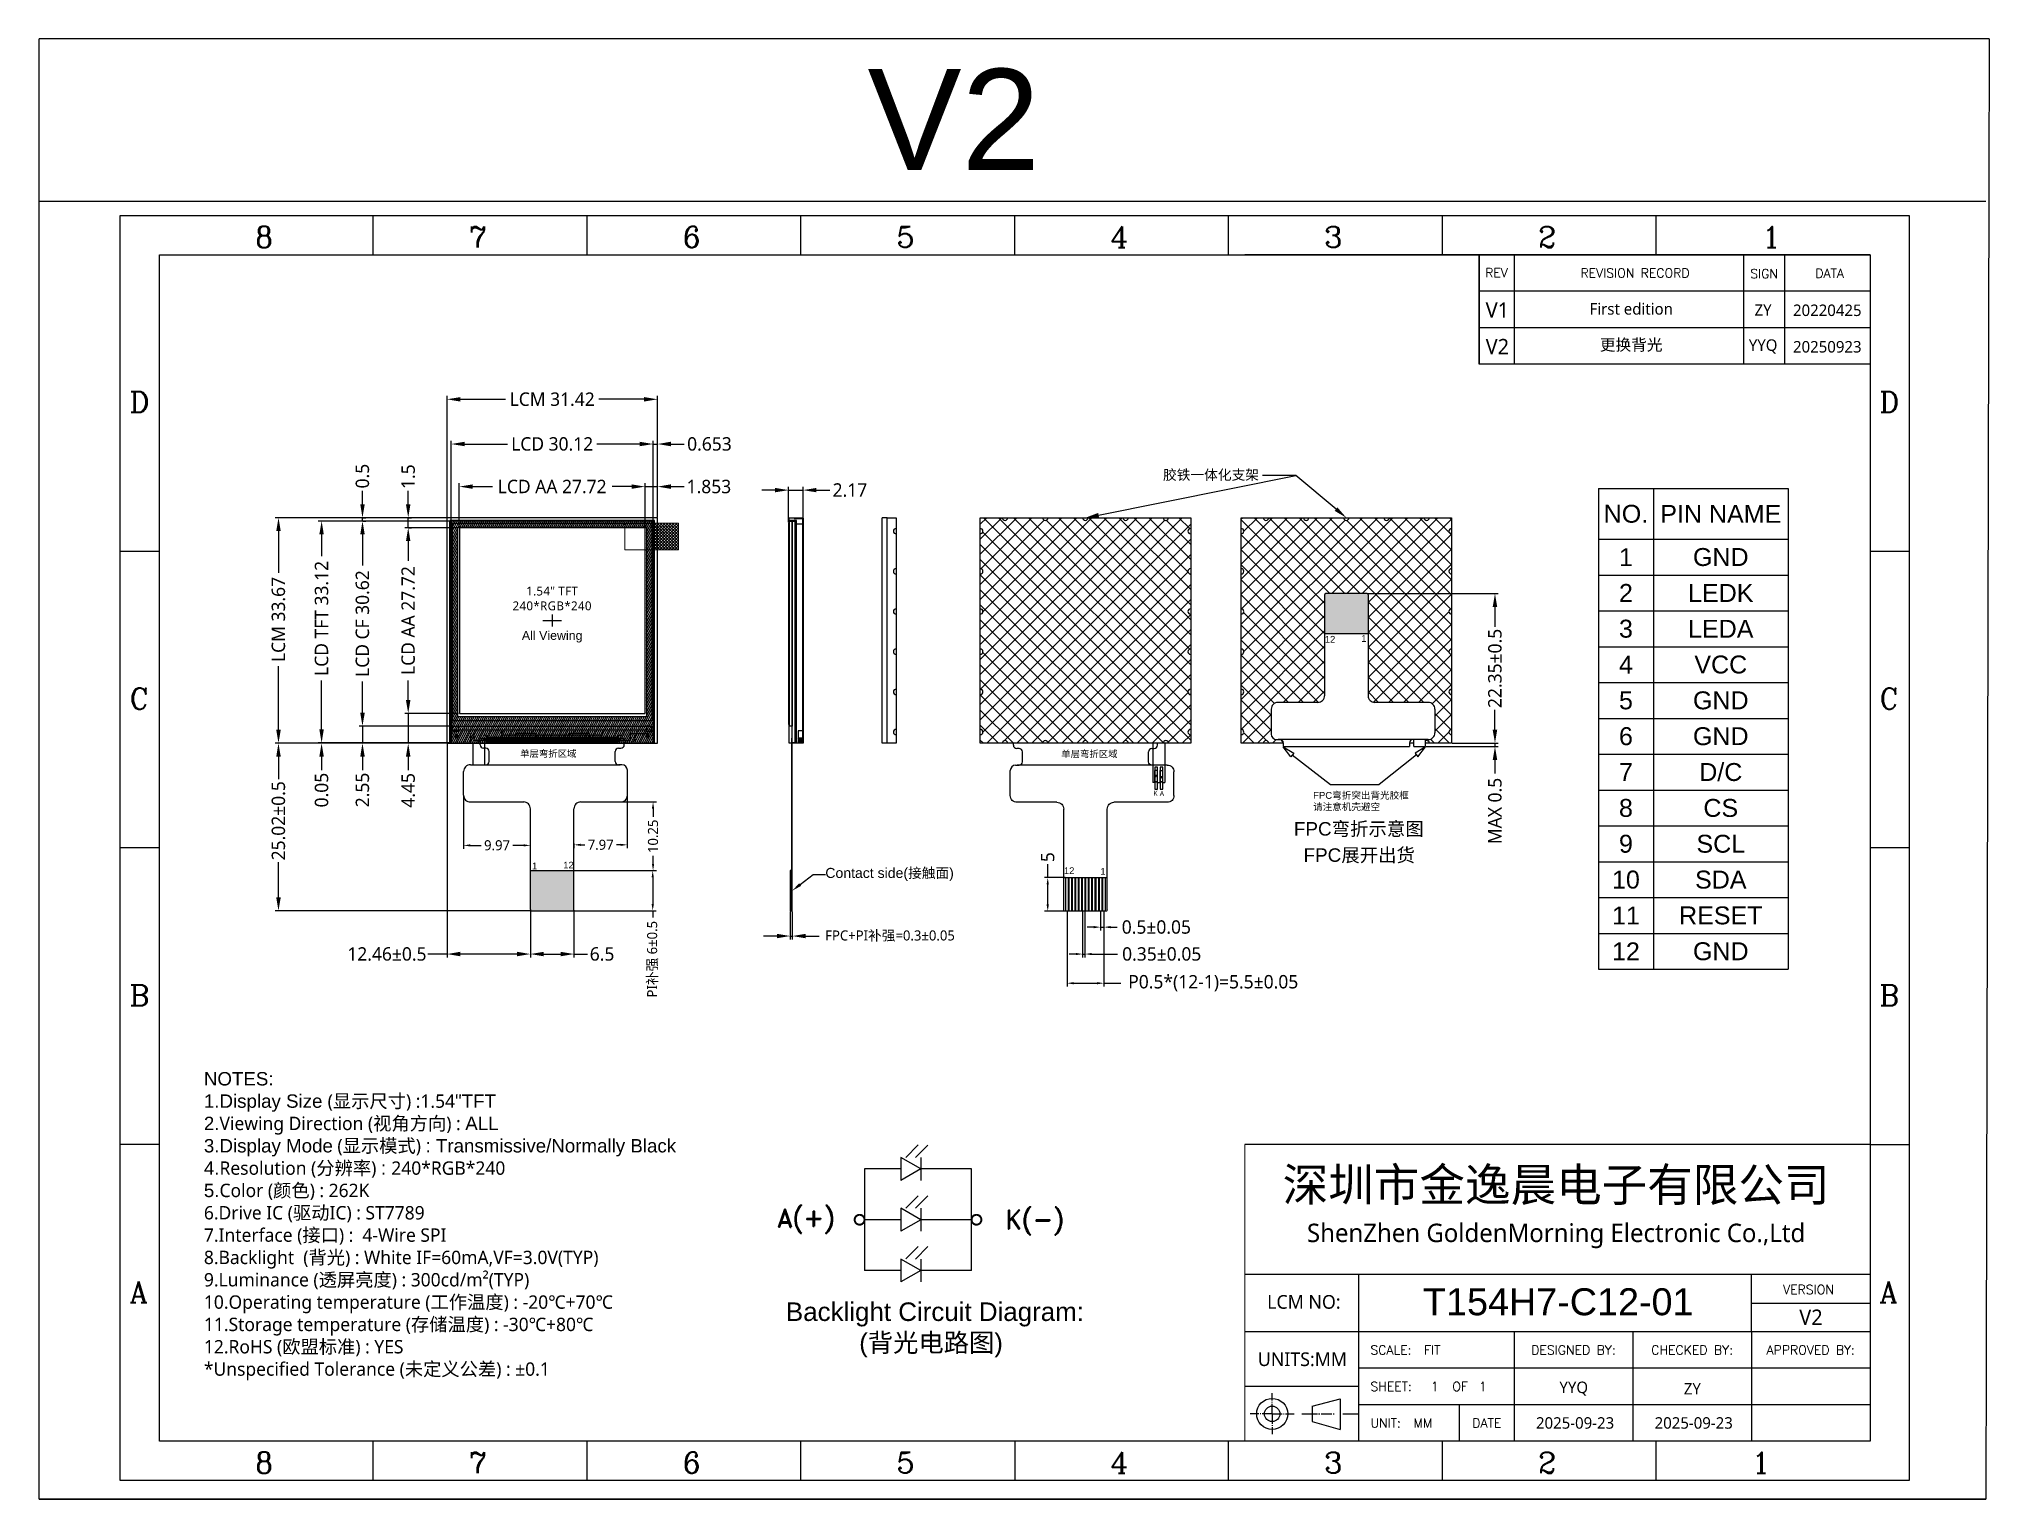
# Model space of a CAD drawing. Header units: millimetres. Extents: x 790 to 1082, y 1773 to 1991.
import ezdxf
from ezdxf import colors
from ezdxf.entities.mleader import LeaderData, LeaderLine
from ezdxf.enums import TextEntityAlignment as Align
from ezdxf.math import Vec2, Vec3

# ---------------------------------------------------------------- set-up
doc = ezdxf.new("R2010")
doc.units = ezdxf.units.MM
for name, color, linetype in [('1-标准图框', 40, 'Continuous'), ('2-BL', 3, 'Continuous'), ('2-BL-FPC', 2, 'Continuous'), ('3-LCD', 4, 'Continuous'), ('3-LCD-FPC', 40, 'Continuous'), ('5-PIN文字', 7, 'Continuous'), ('6-标注', 255, 'Continuous'), ('POL', 254, 'Continuous')]:
    doc.layers.add(name, color=color, linetype=linetype)
doc.styles.add('PIN文字1', font='', dxfattribs={"height": 4})
doc.styles.add('RD', font='ROMAND.shx')
doc.styles.add('ROMANC', font='romanc.shx', dxfattribs={"bigfont": 'gbcbig.shx'})
doc.styles.add('ROMANS', font='romans.shx', dxfattribs={"width": 0.8})
doc.styles.get("Standard").update_dxf_attribs({"font": 'arial.ttf'})
doc.styles.add('ZY样式1', font='')
doc.styles.add('宋体', font='')
doc.styles.get('PIN文字1').set_extended_font_data('Microsoft YaHei')
doc.styles.get('ZY样式1').set_extended_font_data('Microsoft YaHei')
doc.styles.get('宋体').set_extended_font_data('Microsoft YaHei')
doc.dimstyles.new('SH', dxfattribs={"dimscale": 1.4, "dimtxt": 2.5, "dimasz": 2.5, "dimexe": 1.25, "dimexo": 0.625, "dimtad": 0, "dimdec": 1, "dimzin": 0, "dimdsep": 46, "dimtxsty": 'RD', "dimcen": 2.5, "dimadec": 0, "dimazin": 0, "dimtfac": 0.6, "dimtdec": 4, "dimtmove": 0, "dimatfit": 3, "dimfxl": 1, "dimtolj": 1, "dimarcsym": 0})
doc.dimstyles.new('ZY-G1-0.1默认', dxfattribs={"dimtxt": 1, "dimasz": 1, "dimexe": 0.5, "dimexo": 0.1, "dimgap": 0.5, "dimtad": 0, "dimdsep": 46, "dimtxsty": '宋体', "dimcen": 2, "dimclrd": 7, "dimclre": 7, "dimclrt": 7, "dimadec": 0, "dimazin": 2, "dimtp": 0.1, "dimtm": 0.1, "dimtfac": 1, "dimtmove": 0, "dimatfit": 3, "dimfxl": 1, "dimtolj": 1, "dimarcsym": 0})
doc.dimstyles.new('ZY-G1-0.5', dxfattribs={"dimtxt": 1, "dimasz": 1, "dimexe": 0.5, "dimexo": 0.1, "dimgap": 0.5, "dimtad": 0, "dimdsep": 46, "dimtxsty": '宋体', "dimcen": 2, "dimclrd": 7, "dimclre": 7, "dimclrt": 7, "dimadec": 0, "dimazin": 2, "dimtol": 1, "dimtp": 0.5, "dimtm": 0.5, "dimtfac": 1, "dimtmove": 0, "dimatfit": 3, "dimfxl": 1, "dimtolj": 1, "dimarcsym": 0})
doc.dimstyles.new('ZY-G2-0.05', dxfattribs={"dimtxt": 2, "dimasz": 2, "dimexe": 0.5, "dimexo": 0.1, "dimgap": 0.5, "dimtad": 0, "dimdsep": 46, "dimtxsty": '宋体', "dimcen": 2, "dimclrd": 7, "dimclre": 7, "dimclrt": 7, "dimadec": 0, "dimazin": 2, "dimtol": 1, "dimtp": 0.05, "dimtm": 0.05, "dimtfac": 1, "dimtmove": 0, "dimatfit": 3, "dimfxl": 1, "dimtolj": 1, "dimarcsym": 0})
doc.dimstyles.new('ZY-G2-0.1默认', dxfattribs={"dimtxt": 2, "dimasz": 2, "dimexe": 0.5, "dimexo": 0.1, "dimgap": 0.5, "dimtad": 0, "dimdec": 3, "dimdsep": 46, "dimtxsty": '宋体', "dimcen": 2, "dimclrd": 7, "dimclre": 7, "dimclrt": 7, "dimadec": 0, "dimazin": 2, "dimtp": 0.1, "dimtm": 0.1, "dimtfac": 1, "dimtdec": 3, "dimtmove": 0, "dimatfit": 3, "dimfxl": 1, "dimtolj": 1, "dimarcsym": 0})
doc.dimstyles.new('ZY-G2-0.5', dxfattribs={"dimtxt": 2, "dimasz": 2, "dimexe": 0.5, "dimexo": 0.1, "dimgap": 0.1, "dimtad": 0, "dimdec": 3, "dimdsep": 46, "dimtxsty": '宋体', "dimcen": 2, "dimclrd": 7, "dimclre": 7, "dimclrt": 7, "dimadec": 0, "dimazin": 2, "dimtol": 1, "dimtp": 0.5, "dimtm": 0.5, "dimtfac": 1, "dimtdec": 3, "dimtmove": 0, "dimatfit": 3, "dimfxl": 1, "dimtolj": 1, "dimarcsym": 0})
pattern_1 = [(63, (-300.21796, -9.3664), (-0.226315657, 0.115313587), [])]

msp = doc.modelspace()

# ---------------------------------------------------------------- texts
at = {"layer": '1-标准图框', "color": 7, "style": 'ROMANC'}
for s, p in [('8', (822.7206, 1960.1132)), ('7', (854.6443, 1960.1132)), ('6', (886.568, 1960.1132)), ('5', (918.4917, 1960.1132)), ('4', (950.4154, 1960.1132)), ('3', (982.3392, 1960.1132)), ('2', (1014.2629, 1960.1132)), ('1', (1047.716, 1960.1132)), ('D', (803.9835, 1935.4844)), ('D', (1065.2184, 1935.4829)), ('C', (803.9835, 1891.1959)), ('C', (1065.2184, 1891.1944)), ('B', (803.9835, 1846.9073)), ('B', (1065.2184, 1846.9059)), ('A', (803.9835, 1802.6188)), ('A', (1065.2184, 1802.6188)), ('8', (822.7206, 1777.1139)), ('7', (854.6443, 1777.1139)), ('6', (886.568, 1777.1139)), ('5', (918.4917, 1777.1139)), ('4', (950.4154, 1777.1139)), ('3', (982.3392, 1777.1139)), ('2', (1014.2629, 1777.1139)), ('1', (1046.1866, 1777.1139))]:
    msp.add_text(s, height=3.1474, dxfattribs=at).set_placement(p)
at = {"layer": '1-标准图框', "color": 7, "lineweight": -3, "style": 'ROMANS'}
for s, p in [('REV', (1008.0561, 1956.3517)), ('REVISION RECORD', (1028.7361, 1956.3111)), ('SIGN', (1048.009, 1956.2243)), ('DATA', (1057.7824, 1956.2714)), ('DESIGNED BY:', (1019.5464, 1795.5167)), ('CHECKED BY:', (1037.2585, 1795.5167)), ('APPROVED BY:', (1054.9706, 1795.5167)), ('OF', (1002.6298, 1790.0669)), ('DATE', (1006.6029, 1784.617))]:
    msp.add_text(s, height=1.36247, dxfattribs=at).set_placement(p, align=Align.MIDDLE_CENTER)
for s, p in [('VERSION', (1050.8424, 1804.5389)), ('SCALE:  FIT', (989.2369, 1795.5167)), ('SHEET:', (989.2369, 1790.0669)), ('UNIT:  MM', (989.2369, 1784.617))]:
    msp.add_text(s, height=1.36247, dxfattribs=at).set_placement(p, align=Align.MIDDLE_LEFT)
at = {"layer": '1-标准图框', "color": 7}
for s, insert, char_height, width, attachment_point, style in [('V1', (1006.4411, 1951.9259), 2.28925, 9.771673, 1, 'PIN文字1'), ('V2', (1006.4411, 1946.476), 2.28925, 9.771673, 1, 'PIN文字1'), ('{\\fArial|b0|i0|c0|p34;\\C0;NOTES:\\P1.Display\\fArial|b0|i0|c134|p34; \\fArial|b0|i0|c0|p34;Size \\fMicrosoft YaHei|b0|i0|c134|p34;(显示尺寸) :1.54\\fArial|b0|i0|c0|p34;"TFT\\P2.\\fMicrosoft YaHei|b0|i0|c134|p34;Viewing Direction (视角方向) : \\fArial|b0|i0|c0|p34;\\C7;ALL\\P3.Display Mode\\fMicrosoft YaHei|b0|i0|c134|p34;\\C0; (显示模式) \\fArial|b0|i0|c0|p34;\\C7;: Transmissive\\C0;/Normally\\fArial|b0|i0|c134|p34; \\fArial|b0|i0|c0|p34;Black\\C7;\\P4.\\fMicrosoft YaHei|b0|i0|c134|p34;\\C0;Resolution (分辨率) \\fArial|b0|i0|c0|p34;\\C7;: \\fMicrosoft YaHei|b0|i0|c134|p34;\\C0;240*RGB*240\\P\\fArial|b0|i0|c0|p34;\\C7;5.\\fMicrosoft YaHei|b0|i0|c134|p34;\\C0;Color (颜色) : 262K\\P6.Drive IC (驱动IC) : ST7789\\P7.Interface (接口) :  4-Wire SPI\\P\\fMicrosoft JhengHei|b0|i0|c134|p34;8.Backlight \\fMicrosoft YaHei|b0|i0|c134|p34; (背光) : White IF=60mA,VF=3.0V(TYP)\\P9.Luminance (透屏亮度) : 300cd/m²(TYP)\\P10.Operating temperature (工作温度) : -20℃+70℃\\P11.Storage temperature (存储温度) : -30℃+80℃\\P12.RoHS (欧盟标准) : YES\\P*Unspecified Tolerance (未定义公差) : %%P0.1}', (815.0866, 1837.0114), 2, 73.900461, 1, 'ZY样式1'), ('\\pt184.7;深圳市金逸晨电子有限公司\\P{\\H0.5508x;ShenZhen GoldenMorning Electronic Co.,Ltd}', (1016.9542, 1816.6966), 4.987207, 90.838419, 5, '宋体'), ('LCM NO:', (973.8149, 1803.7126), 2.03778, 15.712661, 1, '宋体'), ('V2', (1053.2539, 1801.5499), 2.28925, 9.771673, 1, 'PIN文字1'), ('UNITS:MM', (972.4236, 1795.1555), 2.03778, 15.712661, 1, '宋体')]:
    msp.add_mtext(s, dxfattribs=dict(at, insert=insert, char_height=char_height, width=width, attachment_point=attachment_point, style=style))
at = {"layer": '1-标准图框', "color": 4, "char_height": 1.71694, "attachment_point": 5, "style": 'PIN文字1'}
for s, insert, width in [('{\\C7;First edition}', (1028.1664, 1950.9452), 16.393111), ('{\\C7;ZY}', (1047.8592, 1950.7963), 2.977524), ('{\\C7;20220425}', (1057.4382, 1950.7396), 16.393111), ('{\\C7;更换背光}', (1028.1664, 1945.4954), 16.393111), ('{\\C7;YYQ}', (1047.8592, 1945.3464), 2.977524), ('{\\C7;20250923}', (1057.4382, 1945.2897), 16.393111), ('{\\C7;YYQ}', (1019.5868, 1789.7349), 16.393111), ('{\\C7;ZY}', (1037.2989, 1789.7349), 16.393111), ('{\\C7;2025-09-23}', (1019.7865, 1784.6109), 16.393111), ('{\\C7;2025-09-23}', (1037.4986, 1784.6109), 16.393111)]:
    msp.add_mtext(s, dxfattribs=dict(at, insert=insert, width=width))
at = {"layer": '1-标准图框', "color": 4, "insert": (1017.2745, 1802.6871), "char_height": 4.998927, "width": 88.68987, "attachment_point": 5, "line_spacing_factor": 0.7, "style": 'PIN文字1'}
msp.add_mtext('{\\fArial|b0|i0|c0|p34;\\H0.80664x;\\C7;T154H7-C12-01}', dxfattribs=at)
at = {"layer": '1-标准图框', "color": 7, "lineweight": -3, "style": 'ROMANS'}
for p in [(998.8393, 1790.0669), (1006.0106, 1790.0669)]:
    msp.add_attdef('1', text='1', height=1.3625, dxfattribs=at).set_placement(p, align=Align.MIDDLE)
at = {"layer": '2-BL', "color": 0, "ltscale": 4, "style": 'RD'}
for s, p in [('A(+)', (900.6169, 1813.857)), ('K(-)', (934.72, 1813.6275))]:
    msp.add_text(s, height=2.75665, dxfattribs=at).set_placement(p)
at = {"layer": '2-BL-FPC', "ltscale": 2, "style": '宋体'}
for s, p in [('K', (956.839, 1878.2742)), ('A', (957.786, 1878.2408)), ('A', (957.786, 1878.2408))]:
    msp.add_text(s, height=0.75, dxfattribs=at).set_placement(p)
at = {"layer": '3-LCD', "insert": (867.0824, 1905.3162), "char_height": 1.3248759, "width": 28.92105, "attachment_point": 5}
msp.add_mtext('{\\f@Microsoft YaHei|b0|i0|c134|p34;\\T1.05;\\C7;1.54" \\f@Microsoft YaHei|b0|i0|c0|p34;TFT\\P\\f@Microsoft YaHei|b0|i0|c134|p34;240\\f@Microsoft YaHei|b0|i0|c0|p34;*RGB*\\f@Microsoft YaHei|b0|i0|c134|p34;240\\P\\P\\fArial|b0|i0|c0|p34;\\T1;All Viewing}', dxfattribs=at)
at = {"layer": '3-LCD-FPC', "char_height": 1}
for s, width, insert, attachment_point in [('12', 1.56605, (983.9911, 1901.1318), 9), ('1', 1.56605, (988.6476, 1901.2464), 9), ('{\\fSimSun|b0|i0|c134|p2;单层弯折区域}', 8.889226, (862.2965, 1885.0557), 1), ('{\\fSimSun|b0|i0|c134|p2;单层弯折区域}', 8.889226, (951.4785, 1885.0057), 3), ('1', 1.56605, (864.0779, 1868.2953), 1), ('12', 1.56605, (868.7345, 1868.4098), 1), ('12', 1.56605, (945.0405, 1867.5856), 3), ('1', 1.56605, (949.6971, 1867.471), 3)]:
    msp.add_mtext_dynamic_manual_height_columns(s, width=width, gutter_width=12.5, heights=[0], dxfattribs=dict(at, insert=insert, attachment_point=attachment_point))
at = {"layer": '5-PIN文字', "insert": (914.1499, 1986.7905), "char_height": 15.07969, "attachment_point": 1}
msp.add_mtext_dynamic_manual_height_columns('V2', width=37.90804, gutter_width=75.3985, heights=[0], dxfattribs=at)
at = {"layer": '6-标注', "attachment_point": 1}
for s, width, gutter_width, insert, char_height in [('FPC{\\fSimSun|b0|i0|c134|p54;弯折突出背光胶框}\\P{\\fSimSun|b0|i0|c134|p54;请注意机壳避空}', 17.825081, 5.103, (980.679, 1878.8319), 1.020603), ('FPC{\\fSimSun|b0|i0|c134|p54;弯折示意图}', 25.531259, 10.0797, (977.8122, 1874.3351), 2.015946), ('FPC{\\fSimSun|b0|i0|c134|p54;展开出货}', 25.531259, 10.0797, (979.2524, 1870.4156), 2.015946)]:
    msp.add_mtext_dynamic_manual_height_columns(s, width=width, gutter_width=gutter_width, heights=[0], dxfattribs=dict(at, insert=insert, char_height=char_height))
at = {"layer": '6-标注', "color": 0, "insert": (893.3099, 1802.617), "char_height": 2.76869, "attachment_point": 1}
msp.add_mtext_dynamic_manual_height_columns('\\pi8.66891;Backlight Circuit Diagram:\\P\\pi19.60474;({\\fSimSun|b0|i0|c134|p2;背光电路图})', width=61.210039, gutter_width=13.8435, heights=[0], dxfattribs=at)

# ---------------------------------------------------------------- blocks, each defined once
blk = doc.blocks.new('*T301')
at = {"layer": '5-PIN文字', "color": 0, "linetype": 'ByBlock', "lineweight": -2, "transparency": 16777216}
for p, q in [((0, 0), (28.32, 0)), ((0, 0), (0, -71.78)), ((8.23, 0), (8.23, -71.78)), ((28.32, 0), (28.32, -71.78)), ((0, -7.57), (28.32, -7.57)), ((0, -12.92), (28.32, -12.92)), ((0, -18.27), (28.32, -18.27)), ((0, -23.63), (28.32, -23.63)), ((0, -28.98), (28.32, -28.98)), ((0, -34.33), (28.32, -34.33)), ((0, -39.68), (28.32, -39.68)), ((0, -45.03), (28.32, -45.03)), ((0, -50.38), (28.32, -50.38)), ((0, -55.73), (28.32, -55.73)), ((0, -61.08), (28.32, -61.08)), ((0, -66.43), (28.32, -66.43)), ((0, -71.78), (28.32, -71.78))]:
    blk.add_line(p, q, dxfattribs=at)
at = {"layer": '5-PIN文字', "color": 0, "transparency": 16777216, "attachment_point": 5}
for s, insert, char_height, width in [('NO.', (4.12, -3.79), 2.675, 6.451), ('PIN NAME', (18.28, -3.79), 2.675, 18.306), ('1', (4.12, -10.25), 2.68, 6.451), ('GND', (18.28, -10.25), 2.675, 18.306), ('2', (4.12, -15.6), 2.68, 6.451), ('LEDK', (18.28, -15.6), 2.675, 18.306), ('3', (4.12, -20.95), 2.68, 6.451), ('LEDA', (18.28, -20.95), 2.675, 18.306), ('4', (4.12, -26.3), 2.68, 6.451), ('VCC', (18.28, -26.3), 2.675, 18.306), ('5', (4.12, -31.65), 2.68, 6.451), ('GND', (18.28, -31.65), 2.675, 18.306), ('6', (4.12, -37), 2.68, 6.451), ('GND', (18.28, -37), 2.675, 18.306), ('7', (4.12, -42.35), 2.68, 6.451), ('D/C', (18.28, -42.35), 2.675, 18.306), ('8', (4.12, -47.71), 2.68, 6.451), ('CS', (18.28, -47.71), 2.675, 18.306), ('9', (4.12, -53.06), 2.68, 6.451), ('SCL', (18.28, -53.06), 2.675, 18.306), ('10', (4.12, -58.41), 2.675, 6.451), ('SDA', (18.28, -58.41), 2.675, 18.306), ('11', (4.12, -63.76), 2.675, 6.451), ('RESET', (18.28, -63.76), 2.675, 18.306), ('12', (4.12, -69.11), 2.675, 6.451), ('GND', (18.28, -69.11), 2.675, 18.306)]:
    blk.add_mtext(s, dxfattribs=dict(at, insert=insert, char_height=char_height, width=width))
blk = doc.blocks.new('*D317')
at = {"layer": '6-标注', "color": 7, "lineweight": -2, "transparency": 16777216}
for p, q in [((853.22, 1918.38), (853.22, 1924.92)), ((855.22, 1924.42), (858.15, 1924.42)), ((878.94, 1924.42), (876.02, 1924.42)), ((880.94, 1918.38), (880.94, 1924.92))]:
    blk.add_line(p, q, dxfattribs=at)
at = {"layer": '6-标注', "color": 7, "transparency": 16777216}
for points in [[(855.22, 1924.76), (855.22, 1924.09), (853.22, 1924.42)], [(878.94, 1924.76), (878.94, 1924.09), (880.94, 1924.42)]]:
    blk.add_solid(points, dxfattribs=at)
at = {"layer": 'Defpoints', "color": 0, "transparency": 16777216}
for p in [(880.94, 1924.42), (853.22, 1918.28), (880.94, 1918.28)]:
    blk.add_point(p, dxfattribs=at)
at = {"layer": '6-标注', "color": 7, "transparency": 16777216, "insert": (867.08, 1924.42), "char_height": 2, "width": 29.7332, "attachment_point": 5, "style": '宋体'}
blk.add_mtext('\\A1;LCD AA 27.72', dxfattribs=at)
blk = doc.blocks.new('*D318')
at = {"layer": '6-标注', "color": 7, "lineweight": -2, "transparency": 16777216}
for p, q in [((852.02, 1919.38), (852.02, 1931.28)), ((854.02, 1930.78), (860.4, 1930.78)), ((880.14, 1930.78), (873.76, 1930.78)), ((882.14, 1919.38), (882.14, 1931.28))]:
    blk.add_line(p, q, dxfattribs=at)
at = {"layer": '6-标注', "color": 7, "transparency": 16777216}
for points in [[(854.02, 1931.12), (854.02, 1930.45), (852.02, 1930.78)], [(880.14, 1931.12), (880.14, 1930.45), (882.14, 1930.78)]]:
    blk.add_solid(points, dxfattribs=at)
at = {"layer": 'Defpoints', "color": 0, "transparency": 16777216}
for p in [(882.14, 1930.78), (852.02, 1919.28), (882.14, 1919.28)]:
    blk.add_point(p, dxfattribs=at)
at = {"layer": '6-标注', "color": 7, "transparency": 16777216, "insert": (867.08, 1930.78), "char_height": 2, "width": 29.0605, "attachment_point": 5, "style": '宋体'}
blk.add_mtext('\\A1;LCD 30.12', dxfattribs=at)
blk = doc.blocks.new('*D319')
at = {"layer": '6-标注', "color": 7, "lineweight": -2, "transparency": 16777216}
for p, q in [((851.38, 1919.88), (851.38, 1937.96)), ((853.38, 1937.46), (860.11, 1937.46)), ((880.8, 1937.46), (874.05, 1937.46)), ((882.8, 1919.88), (882.8, 1937.96))]:
    blk.add_line(p, q, dxfattribs=at)
at = {"layer": '6-标注', "color": 7, "transparency": 16777216}
for points in [[(853.38, 1937.79), (853.38, 1937.12), (851.38, 1937.46)], [(880.8, 1937.79), (880.8, 1937.12), (882.8, 1937.46)]]:
    blk.add_solid(points, dxfattribs=at)
at = {"layer": 'Defpoints', "color": 0, "transparency": 16777216}
for p in [(882.8, 1937.46), (851.38, 1919.78), (882.8, 1919.78)]:
    blk.add_point(p, dxfattribs=at)
at = {"layer": '6-标注', "color": 7, "transparency": 16777216, "insert": (867.08, 1937.46), "char_height": 2, "width": 21.8407, "attachment_point": 5, "style": '宋体'}
blk.add_mtext('\\A1;LCM 31.42', dxfattribs=at)
blk = doc.blocks.new('*D329')
at = {"layer": '6-标注', "color": 7, "lineweight": -2, "transparency": 16777216}
for p, q in [((853.12, 1918.28), (845.09, 1918.28)), ((845.59, 1916.28), (845.59, 1913.35)), ((845.59, 1892.56), (845.59, 1895.48)), ((853.12, 1890.56), (845.09, 1890.56))]:
    blk.add_line(p, q, dxfattribs=at)
at = {"layer": '6-标注', "color": 7, "transparency": 16777216}
for points in [[(845.25, 1916.28), (845.92, 1916.28), (845.59, 1918.28)], [(845.25, 1892.56), (845.92, 1892.56), (845.59, 1890.56)]]:
    blk.add_solid(points, dxfattribs=at)
at = {"layer": 'Defpoints', "color": 0, "transparency": 16777216}
for p in [(853.22, 1918.28), (845.59, 1890.56), (853.22, 1890.56)]:
    blk.add_point(p, dxfattribs=at)
at = {"layer": '6-标注', "color": 7, "transparency": 16777216, "insert": (845.59, 1904.42), "char_height": 2, "attachment_point": 5, "rotation": 90, "style": '宋体'}
blk.add_mtext('\\A1;LCD AA 27.72', dxfattribs=at)
blk = doc.blocks.new('*D309')
at = {"layer": '6-标注', "color": 7, "lineweight": -2, "transparency": 16777216}
for p, q in [((851.92, 1919.28), (832.16, 1919.28)), ((832.66, 1917.28), (832.66, 1914.03)), ((832.66, 1888.16), (832.66, 1895.45)), ((851.92, 1886.16), (832.16, 1886.16))]:
    blk.add_line(p, q, dxfattribs=at)
at = {"layer": '6-标注', "color": 7, "transparency": 16777216}
for points in [[(832.32, 1917.28), (832.99, 1917.28), (832.66, 1919.28)], [(832.32, 1888.16), (832.99, 1888.16), (832.66, 1886.16)]]:
    blk.add_solid(points, dxfattribs=at)
at = {"layer": 'Defpoints', "color": 0, "transparency": 16777216}
for p in [(832.66, 1919.28), (852.02, 1919.28), (852.02, 1886.16)]:
    blk.add_point(p, dxfattribs=at)
at = {"layer": '6-标注', "color": 7, "transparency": 16777216, "insert": (832.66, 1904.74), "char_height": 2, "attachment_point": 5, "rotation": 90, "style": '宋体'}
blk.add_mtext('\\A1;LCD TFT 33.12', dxfattribs=at)
blk = doc.blocks.new('*D330')
at = {"layer": '6-标注', "color": 7, "lineweight": -2, "transparency": 16777216}
for p, q in [((851.28, 1919.78), (825.72, 1919.78)), ((826.22, 1917.78), (826.22, 1911.55)), ((826.22, 1888.11), (826.22, 1897.61)), ((851.28, 1886.11), (825.72, 1886.11))]:
    blk.add_line(p, q, dxfattribs=at)
at = {"layer": '6-标注', "color": 7, "transparency": 16777216}
for points in [[(825.89, 1917.78), (826.56, 1917.78), (826.22, 1919.78)], [(825.89, 1888.11), (826.56, 1888.11), (826.22, 1886.11)]]:
    blk.add_solid(points, dxfattribs=at)
at = {"layer": 'Defpoints', "color": 0, "transparency": 16777216}
for p in [(826.22, 1919.78), (851.38, 1919.78), (851.38, 1886.11)]:
    blk.add_point(p, dxfattribs=at)
at = {"layer": '6-标注', "color": 7, "transparency": 16777216, "insert": (826.22, 1904.58), "char_height": 2, "attachment_point": 5, "rotation": 90, "style": '宋体'}
blk.add_mtext('\\A1;LCM 33.67', dxfattribs=at)
blk = doc.blocks.new('*D331')
at = {"layer": '6-标注', "color": 7, "lineweight": -2, "transparency": 16777216}
for p, q in [((851.92, 1919.28), (838.26, 1919.28)), ((838.76, 1917.28), (838.76, 1912.63)), ((838.76, 1890.66), (838.76, 1895.31)), ((851.92, 1888.66), (838.26, 1888.66))]:
    blk.add_line(p, q, dxfattribs=at)
at = {"layer": '6-标注', "color": 7, "transparency": 16777216}
for points in [[(838.43, 1917.28), (839.1, 1917.28), (838.76, 1919.28)], [(838.43, 1890.66), (839.1, 1890.66), (838.76, 1888.66)]]:
    blk.add_solid(points, dxfattribs=at)
at = {"layer": 'Defpoints', "color": 0, "transparency": 16777216}
for p in [(838.76, 1919.28), (852.02, 1919.28), (852.02, 1888.66)]:
    blk.add_point(p, dxfattribs=at)
at = {"layer": '6-标注', "color": 7, "transparency": 16777216, "insert": (838.76, 1903.97), "char_height": 2, "attachment_point": 5, "rotation": 90, "style": '宋体'}
blk.add_mtext('\\A1;LCD CF 30.62', dxfattribs=at)
blk = doc.blocks.new('ROUND_1000')
blk.add_lwpolyline([(0, 0, 1), (0, 0, 1)], format="xyb", close=True)
blk = doc.blocks.new('*D310')
at = {"layer": '6-标注', "color": 7, "lineweight": -2, "transparency": 16777216}
for p, q in [((902.62, 1860.99), (902.62, 1856.82)), ((902.92, 1860.99), (902.92, 1856.82)), ((900.62, 1857.32), (898.62, 1857.32)), ((902.62, 1857.32), (902.92, 1857.32)), ((904.92, 1857.32), (906.92, 1857.32))]:
    blk.add_line(p, q, dxfattribs=at)
at = {"layer": '6-标注', "color": 7, "transparency": 16777216}
for points in [[(900.62, 1857.65), (900.62, 1856.99), (902.62, 1857.32)], [(904.92, 1857.65), (904.92, 1856.99), (902.92, 1857.32)]]:
    blk.add_solid(points, dxfattribs=at)
at = {"layer": 'Defpoints', "color": 0, "transparency": 16777216}
for p in [(902.62, 1861.09), (902.92, 1861.09), (902.92, 1857.32)]:
    blk.add_point(p, dxfattribs=at)
at = {"layer": '6-标注', "color": 7, "transparency": 16777216, "insert": (917.52, 1857.32), "char_height": 1.5, "attachment_point": 5, "style": '宋体'}
blk.add_mtext('\\A1;FPC+PI补强=0.3±0.05', dxfattribs=at)
blk = doc.blocks.new('*D320')
at = {"layer": '6-标注', "color": 7, "lineweight": -2, "transparency": 16777216}
for p, q in [((851.28, 1886.11), (825.72, 1886.11)), ((826.22, 1884.11), (826.22, 1880.73)), ((826.22, 1863.09), (826.22, 1868.34)), ((863.93, 1861.09), (825.72, 1861.09))]:
    blk.add_line(p, q, dxfattribs=at)
at = {"layer": '6-标注', "color": 7, "transparency": 16777216}
for points in [[(825.89, 1884.11), (826.56, 1884.11), (826.22, 1886.11)], [(825.89, 1863.09), (826.56, 1863.09), (826.22, 1861.09)]]:
    blk.add_solid(points, dxfattribs=at)
at = {"layer": 'Defpoints', "color": 0, "transparency": 16777216}
for p in [(826.22, 1886.11), (851.38, 1886.11), (864.03, 1861.09)]:
    blk.add_point(p, dxfattribs=at)
at = {"layer": '6-标注', "color": 7, "transparency": 16777216, "insert": (826.22, 1874.53), "char_height": 2, "attachment_point": 5, "rotation": 90, "style": '宋体'}
blk.add_mtext('\\A1;25.02±0.5', dxfattribs=at)
blk = doc.blocks.new('*D321')
at = {"layer": '6-标注', "color": 7, "lineweight": -2, "transparency": 16777216}
for p, q in [((851.38, 1886.06), (851.38, 1854.13)), ((863.83, 1861.19), (863.83, 1854.13)), ((851.38, 1854.63), (848.54, 1854.63)), ((861.83, 1854.63), (853.38, 1854.63))]:
    blk.add_line(p, q, dxfattribs=at)
at = {"layer": '6-标注', "color": 7, "transparency": 16777216}
for points in [[(853.38, 1854.97), (853.38, 1854.3), (851.38, 1854.63)], [(861.83, 1854.97), (861.83, 1854.3), (863.83, 1854.63)]]:
    blk.add_solid(points, dxfattribs=at)
at = {"layer": 'Defpoints', "color": 0, "transparency": 16777216}
for p in [(851.38, 1886.16), (863.83, 1861.29), (863.83, 1854.63)]:
    blk.add_point(p, dxfattribs=at)
at = {"layer": '6-标注', "color": 7, "transparency": 16777216, "insert": (842.41, 1854.63), "char_height": 2, "attachment_point": 5, "style": '宋体'}
blk.add_mtext('\\A1;12.46±0.5', dxfattribs=at)
blk = doc.blocks.new('*D322')
at = {"layer": '6-标注', "color": 7, "lineweight": -2, "transparency": 16777216}
for p, q in [((863.83, 1861.19), (863.83, 1854.13)), ((870.33, 1861.19), (870.33, 1854.13)), ((865.83, 1854.63), (868.33, 1854.63)), ((870.33, 1854.63), (872.33, 1854.63))]:
    blk.add_line(p, q, dxfattribs=at)
at = {"layer": '6-标注', "color": 7, "transparency": 16777216}
for points in [[(865.83, 1854.97), (865.83, 1854.3), (863.83, 1854.63)], [(868.33, 1854.97), (868.33, 1854.3), (870.33, 1854.63)]]:
    blk.add_solid(points, dxfattribs=at)
at = {"layer": 'Defpoints', "color": 0, "transparency": 16777216}
for p in [(863.83, 1861.29), (870.33, 1861.29), (863.83, 1854.63)]:
    blk.add_point(p, dxfattribs=at)
at = {"layer": '6-标注', "color": 7, "transparency": 16777216, "insert": (874.53, 1854.63), "char_height": 2, "attachment_point": 5, "style": '宋体'}
blk.add_mtext('\\A1;6.5', dxfattribs=at)
blk = doc.blocks.new('*D323')
at = {"layer": '6-标注', "color": 7, "lineweight": -2, "transparency": 16777216}
for p, q in [((870.43, 1867.09), (882.59, 1867.09)), ((882.09, 1866.09), (882.09, 1862.09)), ((870.23, 1861.09), (882.59, 1861.09)), ((882.09, 1861.09), (882.09, 1860.09))]:
    blk.add_line(p, q, dxfattribs=at)
at = {"layer": '6-标注', "color": 7, "transparency": 16777216}
for points in [[(881.93, 1866.09), (882.26, 1866.09), (882.09, 1867.09)], [(881.93, 1862.09), (882.26, 1862.09), (882.09, 1861.09)]]:
    blk.add_solid(points, dxfattribs=at)
at = {"layer": 'Defpoints', "color": 0, "transparency": 16777216}
for p in [(870.33, 1867.09), (870.13, 1861.09), (882.09, 1861.09)]:
    blk.add_point(p, dxfattribs=at)
at = {"layer": '6-标注', "color": 7, "transparency": 16777216, "insert": (882.09, 1853.86), "char_height": 1.5, "attachment_point": 5, "rotation": 90, "style": '宋体'}
blk.add_mtext('\\A1;PI补强 6±0.5', dxfattribs=at)
blk = doc.blocks.new('*D324')
at = {"layer": '6-标注', "color": 7, "lineweight": -2, "transparency": 16777216}
for p, q in [((877.4, 1877.34), (882.64, 1877.34)), ((882.14, 1876.34), (882.14, 1875.1)), ((882.14, 1868.09), (882.14, 1869.32)), ((870.43, 1867.09), (882.64, 1867.09))]:
    blk.add_line(p, q, dxfattribs=at)
at = {"layer": '6-标注', "color": 7, "transparency": 16777216}
for points in [[(881.97, 1876.34), (882.31, 1876.34), (882.14, 1877.34)], [(881.97, 1868.09), (882.31, 1868.09), (882.14, 1867.09)]]:
    blk.add_solid(points, dxfattribs=at)
at = {"layer": 'Defpoints', "color": 0, "transparency": 16777216}
for p in [(877.3, 1877.34), (870.33, 1867.09), (882.14, 1867.09)]:
    blk.add_point(p, dxfattribs=at)
at = {"layer": '6-标注', "color": 7, "transparency": 16777216, "insert": (882.14, 1872.21), "char_height": 1.5, "attachment_point": 5, "rotation": 90, "style": '宋体'}
blk.add_mtext('\\A1;10.25', dxfattribs=at)
blk = doc.blocks.new('*D326')
at = {"layer": '6-标注', "color": 7, "lineweight": -2, "transparency": 16777216}
for p, q in [((878.3, 1878.24), (878.3, 1870.44)), ((870.33, 1871.16), (870.33, 1870.44)), ((871.33, 1870.94), (871.94, 1870.94)), ((877.3, 1870.94), (876.7, 1870.94))]:
    blk.add_line(p, q, dxfattribs=at)
at = {"layer": '6-标注', "color": 7, "transparency": 16777216}
for points in [[(871.33, 1871.1), (871.33, 1870.77), (870.33, 1870.94)], [(877.3, 1871.1), (877.3, 1870.77), (878.3, 1870.94)]]:
    blk.add_solid(points, dxfattribs=at)
at = {"layer": 'Defpoints', "color": 0, "transparency": 16777216}
for p in [(878.3, 1878.34), (870.33, 1871.26), (870.33, 1870.94)]:
    blk.add_point(p, dxfattribs=at)
at = {"layer": '6-标注', "color": 7, "transparency": 16777216, "insert": (874.32, 1870.94), "char_height": 1.5, "attachment_point": 5, "style": '宋体'}
blk.add_mtext('\\A1;7.97', dxfattribs=at)
blk = doc.blocks.new('*D327')
at = {"layer": '6-标注', "color": 7, "lineweight": -2, "transparency": 16777216}
for p, q in [((853.86, 1878.24), (853.86, 1870.36)), ((854.86, 1870.86), (856.46, 1870.86)), ((862.83, 1870.86), (861.23, 1870.86)), ((863.83, 1870.96), (863.83, 1871.36))]:
    blk.add_line(p, q, dxfattribs=at)
at = {"layer": '6-标注', "color": 7, "transparency": 16777216}
for points in [[(854.86, 1871.02), (854.86, 1870.69), (853.86, 1870.86)], [(862.83, 1871.02), (862.83, 1870.69), (863.83, 1870.86)]]:
    blk.add_solid(points, dxfattribs=at)
at = {"layer": 'Defpoints', "color": 0, "transparency": 16777216}
for p in [(853.86, 1878.34), (863.83, 1870.86), (863.83, 1870.86)]:
    blk.add_point(p, dxfattribs=at)
at = {"layer": '6-标注', "color": 7, "transparency": 16777216, "insert": (858.85, 1870.86), "char_height": 1.5, "attachment_point": 5, "style": '宋体'}
blk.add_mtext('\\A1;9.97', dxfattribs=at)
blk = doc.blocks.new('*D337')
at = {"layer": '3-LCD', "color": 7, "lineweight": -2, "transparency": 16777216}
for p, q in [((878.94, 1924.42), (876.94, 1924.42)), ((880.94, 1924.52), (880.94, 1924.92)), ((880.94, 1924.42), (882.8, 1924.42)), ((882.8, 1924.52), (882.8, 1924.92)), ((884.8, 1924.42), (886.8, 1924.42))]:
    blk.add_line(p, q, dxfattribs=at)
at = {"layer": '3-LCD', "color": 7, "transparency": 16777216}
for points in [[(878.94, 1924.76), (878.94, 1924.09), (880.94, 1924.42)], [(884.8, 1924.76), (884.8, 1924.09), (882.8, 1924.42)]]:
    blk.add_solid(points, dxfattribs=at)
at = {"layer": 'Defpoints', "color": 0, "transparency": 16777216}
for p in [(880.94, 1924.42), (882.8, 1924.42), (882.8, 1924.42)]:
    blk.add_point(p, dxfattribs=at)
at = {"layer": '3-LCD', "color": 7, "transparency": 16777216, "insert": (890.48, 1924.42), "char_height": 2, "attachment_point": 5, "style": '宋体'}
blk.add_mtext('\\A1;1.853', dxfattribs=at)
blk = doc.blocks.new('*D338')
at = {"layer": '3-LCD', "color": 7, "lineweight": -2, "transparency": 16777216}
for p, q in [((880.14, 1930.78), (878.14, 1930.78)), ((882.14, 1930.88), (882.14, 1931.28)), ((882.14, 1930.78), (882.8, 1930.78)), ((882.8, 1930.88), (882.8, 1931.28)), ((884.8, 1930.78), (886.8, 1930.78))]:
    blk.add_line(p, q, dxfattribs=at)
at = {"layer": '3-LCD', "color": 7, "transparency": 16777216}
for points in [[(880.14, 1931.12), (880.14, 1930.45), (882.14, 1930.78)], [(884.8, 1931.12), (884.8, 1930.45), (882.8, 1930.78)]]:
    blk.add_solid(points, dxfattribs=at)
at = {"layer": 'Defpoints', "color": 0, "transparency": 16777216}
for p in [(882.14, 1930.78), (882.8, 1930.78), (882.8, 1930.78)]:
    blk.add_point(p, dxfattribs=at)
at = {"layer": '3-LCD', "color": 7, "transparency": 16777216, "insert": (890.56, 1930.78), "char_height": 2, "attachment_point": 5, "style": '宋体'}
blk.add_mtext('\\A1;0.653', dxfattribs=at)
blk = doc.blocks.new('*D340')
at = {"layer": '3-LCD', "color": 7, "lineweight": -2, "transparency": 16777216}
for p, q in [((845.59, 1921.78), (845.59, 1923.78)), ((845.59, 1918.28), (845.59, 1919.78)), ((845.69, 1919.78), (846.09, 1919.78)), ((845.59, 1916.28), (845.59, 1914.28)), ((845.69, 1918.28), (846.09, 1918.28))]:
    blk.add_line(p, q, dxfattribs=at)
at = {"layer": '3-LCD', "color": 7, "transparency": 16777216}
for points in [[(845.25, 1921.78), (845.92, 1921.78), (845.59, 1919.78)], [(845.25, 1916.28), (845.92, 1916.28), (845.59, 1918.28)]]:
    blk.add_solid(points, dxfattribs=at)
at = {"layer": 'Defpoints', "color": 0, "transparency": 16777216}
for p in [(845.59, 1919.78), (845.59, 1919.78), (845.59, 1918.28)]:
    blk.add_point(p, dxfattribs=at)
at = {"layer": '3-LCD', "color": 7, "transparency": 16777216, "insert": (845.59, 1925.91), "char_height": 2, "attachment_point": 5, "rotation": 90, "style": '宋体'}
blk.add_mtext('\\A1;1.5', dxfattribs=at)
blk = doc.blocks.new('*D341')
at = {"layer": '3-LCD', "color": 7, "lineweight": -2, "transparency": 16777216}
for p, q in [((838.76, 1921.78), (838.76, 1923.78)), ((838.76, 1919.28), (838.76, 1919.78)), ((838.86, 1919.78), (839.26, 1919.78)), ((838.86, 1919.28), (839.26, 1919.28)), ((838.76, 1917.28), (838.76, 1915.28))]:
    blk.add_line(p, q, dxfattribs=at)
at = {"layer": '3-LCD', "color": 7, "transparency": 16777216}
for points in [[(838.43, 1921.78), (839.1, 1921.78), (838.76, 1919.78)], [(838.43, 1917.28), (839.1, 1917.28), (838.76, 1919.28)]]:
    blk.add_solid(points, dxfattribs=at)
at = {"layer": 'Defpoints', "color": 0, "transparency": 16777216}
for p in [(838.76, 1919.78), (838.76, 1919.78), (838.76, 1919.28)]:
    blk.add_point(p, dxfattribs=at)
at = {"layer": '3-LCD', "color": 7, "transparency": 16777216, "insert": (838.76, 1925.99), "char_height": 2, "attachment_point": 5, "rotation": 90, "style": '宋体'}
blk.add_mtext('\\A1;0.5', dxfattribs=at)
blk = doc.blocks.new('*D343')
at = {"layer": '3-LCD', "color": 7, "lineweight": -2, "transparency": 16777216}
for p, q in [((902.37, 1919.13), (902.37, 1924.4)), ((904.54, 1919.88), (904.54, 1924.4)), ((900.37, 1923.9), (898.37, 1923.9)), ((902.37, 1923.9), (904.54, 1923.9)), ((906.54, 1923.9), (908.54, 1923.9))]:
    blk.add_line(p, q, dxfattribs=at)
at = {"layer": '3-LCD', "color": 7, "transparency": 16777216}
for points in [[(900.37, 1924.23), (900.37, 1923.57), (902.37, 1923.9)], [(906.54, 1924.23), (906.54, 1923.57), (904.54, 1923.9)]]:
    blk.add_solid(points, dxfattribs=at)
at = {"layer": 'Defpoints', "color": 0, "transparency": 16777216}
for p in [(904.54, 1923.9), (902.37, 1919.03), (904.54, 1919.78)]:
    blk.add_point(p, dxfattribs=at)
at = {"layer": '3-LCD', "color": 7, "transparency": 16777216, "insert": (911.53, 1923.9), "char_height": 2, "attachment_point": 5, "style": '宋体'}
blk.add_mtext('\\A1;2.17', dxfattribs=at)
blk = doc.blocks.new('*D352')
at = {"layer": '3-LCD', "color": 7, "lineweight": -2, "transparency": 16777216}
for p, q in [((943.94, 1860.94), (943.94, 1849.78)), ((949.44, 1860.94), (949.44, 1849.78)), ((944.94, 1850.28), (948.44, 1850.28)), ((949.44, 1850.28), (951.96, 1850.28))]:
    blk.add_line(p, q, dxfattribs=at)
at = {"layer": '3-LCD', "color": 7, "transparency": 16777216}
for points in [[(944.94, 1850.44), (944.94, 1850.11), (943.94, 1850.28)], [(948.44, 1850.44), (948.44, 1850.11), (949.44, 1850.28)]]:
    blk.add_solid(points, dxfattribs=at)
at = {"layer": 'Defpoints', "color": 0, "transparency": 16777216}
for p in [(943.94, 1861.04), (949.44, 1861.04), (949.44, 1850.28)]:
    blk.add_point(p, dxfattribs=at)
at = {"layer": '3-LCD', "color": 7, "transparency": 16777216, "insert": (965.77, 1850.28), "char_height": 2, "attachment_point": 5, "style": '宋体'}
blk.add_mtext('\\A1;P0.5*(12-1)=5.5±0.05', dxfattribs=at)
blk = doc.blocks.new('*D353')
at = {"layer": '3-LCD', "color": 7, "lineweight": -2, "transparency": 16777216}
for p, q in [((948.94, 1860.94), (948.94, 1858.15)), ((949.44, 1860.94), (949.44, 1858.15)), ((947.94, 1858.65), (946.94, 1858.65)), ((948.94, 1858.65), (949.44, 1858.65)), ((950.44, 1858.65), (951.44, 1858.65))]:
    blk.add_line(p, q, dxfattribs=at)
at = {"layer": '3-LCD', "color": 7, "transparency": 16777216}
for points in [[(947.94, 1858.82), (947.94, 1858.48), (948.94, 1858.65)], [(950.44, 1858.82), (950.44, 1858.48), (949.44, 1858.65)]]:
    blk.add_solid(points, dxfattribs=at)
at = {"layer": 'Defpoints', "color": 0, "transparency": 16777216}
for p in [(948.94, 1861.04), (949.44, 1861.04), (948.94, 1858.65)]:
    blk.add_point(p, dxfattribs=at)
at = {"layer": '3-LCD', "color": 7, "transparency": 16777216, "insert": (957.28, 1858.65), "char_height": 2, "attachment_point": 5, "style": '宋体'}
blk.add_mtext('\\A1;0.5±0.05', dxfattribs=at)
blk = doc.blocks.new('*D354')
at = {"layer": '3-LCD', "color": 7, "lineweight": -2, "transparency": 16777216}
for p, q in [((946.27, 1860.94), (946.27, 1854.13)), ((946.62, 1860.94), (946.62, 1854.13)), ((945.27, 1854.63), (944.27, 1854.63)), ((946.27, 1854.63), (946.62, 1854.63)), ((947.62, 1854.63), (951.46, 1854.63))]:
    blk.add_line(p, q, dxfattribs=at)
at = {"layer": '3-LCD', "color": 7, "transparency": 16777216}
for points in [[(945.27, 1854.8), (945.27, 1854.47), (946.27, 1854.63)], [(947.62, 1854.8), (947.62, 1854.47), (946.62, 1854.63)]]:
    blk.add_solid(points, dxfattribs=at)
at = {"layer": 'Defpoints', "color": 0, "transparency": 16777216}
for p in [(946.27, 1861.04), (946.62, 1861.04), (946.62, 1854.63)]:
    blk.add_point(p, dxfattribs=at)
at = {"layer": '3-LCD', "color": 7, "transparency": 16777216, "insert": (958.08, 1854.63), "char_height": 2, "attachment_point": 5, "style": '宋体'}
blk.add_mtext('\\A1;0.35±0.05', dxfattribs=at)
blk = doc.blocks.new('*D355')
at = {"layer": '3-LCD', "color": 7, "lineweight": -2, "transparency": 16777216}
for p, q in [((943.67, 1866.04), (940.56, 1866.04)), ((941.06, 1866.04), (941.06, 1868.04)), ((941.06, 1862.04), (941.06, 1865.04)), ((943.67, 1861.04), (940.56, 1861.04))]:
    blk.add_line(p, q, dxfattribs=at)
at = {"layer": '3-LCD', "color": 7, "transparency": 16777216}
for points in [[(940.89, 1865.04), (941.23, 1865.04), (941.06, 1866.04)], [(940.89, 1862.04), (941.23, 1862.04), (941.06, 1861.04)]]:
    blk.add_solid(points, dxfattribs=at)
at = {"layer": 'Defpoints', "color": 0, "transparency": 16777216}
for p in [(941.06, 1866.04), (943.77, 1866.04), (943.77, 1861.04)]:
    blk.add_point(p, dxfattribs=at)
at = {"layer": '3-LCD', "color": 7, "transparency": 16777216, "insert": (941.06, 1869.1), "char_height": 2, "attachment_point": 5, "rotation": 90, "style": '宋体'}
blk.add_mtext('\\A1;5', dxfattribs=at)
blk = doc.blocks.new('*D367')
at = {"layer": '3-LCD', "color": 7, "lineweight": -2, "transparency": 16777216}
for p, q in [((988.79, 1908.46), (1008.33, 1908.46)), ((1007.83, 1906.46), (1007.83, 1903.48)), ((1007.83, 1888.11), (1007.83, 1891.08)), ((1001.45, 1886.11), (1008.33, 1886.11))]:
    blk.add_line(p, q, dxfattribs=at)
at = {"layer": '3-LCD', "color": 7, "transparency": 16777216}
for points in [[(1007.49, 1906.46), (1008.16, 1906.46), (1007.83, 1908.46)], [(1007.49, 1888.11), (1008.16, 1888.11), (1007.83, 1886.11)]]:
    blk.add_solid(points, dxfattribs=at)
at = {"layer": 'Defpoints', "color": 0, "transparency": 16777216}
for p in [(988.69, 1908.46), (1007.83, 1908.46), (1001.35, 1886.11)]:
    blk.add_point(p, dxfattribs=at)
at = {"layer": '3-LCD', "color": 7, "transparency": 16777216, "insert": (1007.83, 1897.28), "char_height": 2, "attachment_point": 5, "rotation": 90, "style": '宋体'}
blk.add_mtext('\\A1;22.35±0.5', dxfattribs=at)
blk = doc.blocks.new('*D368')
at = {"layer": '3-LCD', "color": 7, "lineweight": -2, "transparency": 16777216}
for p, q in [((1007.83, 1888.11), (1007.83, 1890.11)), ((997.58, 1885.61), (1008.33, 1885.61)), ((1001.45, 1886.11), (1008.33, 1886.11)), ((1007.83, 1886.11), (1007.83, 1885.61)), ((1007.83, 1883.61), (1007.83, 1881.61))]:
    blk.add_line(p, q, dxfattribs=at)
at = {"layer": '3-LCD', "color": 7, "transparency": 16777216}
for points in [[(1007.49, 1888.11), (1008.16, 1888.11), (1007.83, 1886.11)], [(1007.49, 1883.61), (1008.16, 1883.61), (1007.83, 1885.61)]]:
    blk.add_solid(points, dxfattribs=at)
at = {"layer": 'Defpoints', "color": 0, "transparency": 16777216}
for p in [(997.48, 1885.61), (1001.35, 1886.11), (1007.83, 1885.61)]:
    blk.add_point(p, dxfattribs=at)
at = {"layer": '3-LCD', "color": 7, "transparency": 16777216, "insert": (1007.83, 1875.99), "char_height": 2, "attachment_point": 5, "rotation": 90, "style": '宋体'}
blk.add_mtext('\\A1;MAX 0.5', dxfattribs=at)
blk = doc.blocks.new('*D369')
at = {"layer": '3-LCD', "color": 7, "lineweight": -2, "transparency": 16777216}
for p, q in [((845.59, 1892.56), (845.59, 1894.56)), ((845.49, 1890.56), (845.09, 1890.56)), ((845.59, 1890.56), (845.59, 1886.11)), ((845.49, 1886.11), (845.09, 1886.11)), ((845.59, 1884.11), (845.59, 1882.11))]:
    blk.add_line(p, q, dxfattribs=at)
at = {"layer": '3-LCD', "color": 7, "transparency": 16777216}
for points in [[(845.25, 1892.56), (845.92, 1892.56), (845.59, 1890.56)], [(845.25, 1884.11), (845.92, 1884.11), (845.59, 1886.11)]]:
    blk.add_solid(points, dxfattribs=at)
at = {"layer": 'Defpoints', "color": 0, "transparency": 16777216}
for p in [(845.59, 1890.56), (845.59, 1886.11), (845.59, 1886.11)]:
    blk.add_point(p, dxfattribs=at)
at = {"layer": '3-LCD', "color": 7, "transparency": 16777216, "insert": (845.59, 1879.07), "char_height": 2, "attachment_point": 5, "rotation": 90, "style": '宋体'}
blk.add_mtext('\\A1;4.45', dxfattribs=at)
blk = doc.blocks.new('*D370')
at = {"layer": '3-LCD', "color": 7, "lineweight": -2, "transparency": 16777216}
for p, q in [((838.76, 1890.66), (838.76, 1892.66)), ((838.66, 1888.66), (838.26, 1888.66)), ((838.76, 1888.66), (838.76, 1886.11)), ((838.66, 1886.11), (838.26, 1886.11)), ((838.76, 1884.11), (838.76, 1882.11))]:
    blk.add_line(p, q, dxfattribs=at)
at = {"layer": '3-LCD', "color": 7, "transparency": 16777216}
for points in [[(838.43, 1890.66), (839.1, 1890.66), (838.76, 1888.66)], [(838.43, 1884.11), (839.1, 1884.11), (838.76, 1886.11)]]:
    blk.add_solid(points, dxfattribs=at)
at = {"layer": 'Defpoints', "color": 0, "transparency": 16777216}
for p in [(838.76, 1888.66), (838.76, 1886.11), (838.76, 1886.11)]:
    blk.add_point(p, dxfattribs=at)
at = {"layer": '3-LCD', "color": 7, "transparency": 16777216, "insert": (838.76, 1879.13), "char_height": 2, "attachment_point": 5, "rotation": 90, "style": '宋体'}
blk.add_mtext('\\A1;2.55', dxfattribs=at)
blk = doc.blocks.new('*D372')
at = {"layer": '3-LCD', "color": 7, "lineweight": -2, "transparency": 16777216}
for p, q in [((832.66, 1888.16), (832.66, 1890.16)), ((832.56, 1886.16), (832.16, 1886.16)), ((832.56, 1886.11), (832.16, 1886.11)), ((832.66, 1886.16), (832.66, 1886.11)), ((832.66, 1884.11), (832.66, 1882.11))]:
    blk.add_line(p, q, dxfattribs=at)
at = {"layer": '3-LCD', "color": 7, "transparency": 16777216}
for points in [[(832.32, 1888.16), (832.99, 1888.16), (832.66, 1886.16)], [(832.32, 1884.11), (832.99, 1884.11), (832.66, 1886.11)]]:
    blk.add_solid(points, dxfattribs=at)
at = {"layer": 'Defpoints', "color": 0, "transparency": 16777216}
for p in [(832.66, 1886.16), (832.66, 1886.11), (832.66, 1886.11)]:
    blk.add_point(p, dxfattribs=at)
at = {"layer": '3-LCD', "color": 7, "transparency": 16777216, "insert": (832.66, 1879.11), "char_height": 2, "attachment_point": 5, "rotation": 90, "style": '宋体'}
blk.add_mtext('\\A1;0.05', dxfattribs=at)

# ---------------------------------------------------------------- dimensions: what is measured, and where the dimension line sits
at = {"layer": '3-LCD'}
for base, p1, p2, picture, middle in [((882.7953, 1930.7842), (882.1424, 1930.7842), (882.7953, 1930.7842), '*D338', (890.558, 1930.7842)), ((882.7953, 1924.4217), (880.9424, 1924.4217), (882.7953, 1924.4217), '*D337', (890.4799, 1924.4217)), ((904.536, 1923.8986), (902.366, 1919.0253), (904.536, 1919.7753), '*D343', (911.535, 1923.8986))]:
    dim = msp.add_linear_dim(base=base, p1=p1, p2=p2, dimstyle='ZY-G2-0.1默认', dxfattribs=at)
    dim.commit()
    dim.dimension.update_dxf_attribs({"geometry": picture, "text_midpoint": middle})
for base, p1, p2, dimstyle, picture, middle in [((838.7631, 1919.7753), (838.7631, 1919.2753), (838.7631, 1919.7753), 'ZY-G2-0.1默认', '*D341', (838.7631, 1925.9906)), ((845.5859, 1919.7753), (845.5859, 1918.2753), (845.5859, 1919.7753), 'ZY-G2-0.1默认', '*D340', (845.5859, 1925.9125)), ((1007.8282, 1908.4553), (1001.3503, 1886.1053), (988.6932, 1908.4553), 'ZY-G2-0.5', '*D367', (1007.8282, 1897.2803)), ((838.7631, 1886.1053), (838.7631, 1888.6553), (838.7631, 1886.1053), 'ZY-G2-0.1默认', '*D370', (838.7631, 1879.1328)), ((845.5859, 1886.1053), (845.5859, 1890.5553), (845.5859, 1886.1053), 'ZY-G2-0.1默认', '*D369', (845.5859, 1879.0669)), ((832.6558, 1886.1053), (832.6558, 1886.1553), (832.6558, 1886.1053), 'ZY-G2-0.1默认', '*D372', (832.6558, 1879.1147))]:
    dim = msp.add_linear_dim(base=base, p1=p1, p2=p2, angle=90, dimstyle=dimstyle, dxfattribs=at)
    dim.commit()
    dim.dimension.update_dxf_attribs({"geometry": picture, "text_midpoint": middle})
dim = msp.add_linear_dim(base=(1007.8282, 1885.6053), p1=(1001.3503, 1886.1053), p2=(997.4768, 1885.6053), angle=90, text='MAX <>', dimstyle='ZY-G2-0.1默认', dxfattribs=at)
dim.commit()
dim.dimension.update_dxf_attribs({"geometry": '*D368', "text_midpoint": (1007.8282, 1875.9943)})
dim = msp.add_linear_dim(base=(941.0602, 1866.0363), p1=(943.7676, 1861.0363), p2=(943.7676, 1866.0363), angle=90, dimstyle='ZY-G2-0.1默认', override={"dimasz": 1}, dxfattribs=at)
dim.commit()
dim.dimension.update_dxf_attribs({"geometry": '*D355', "text_midpoint": (941.0602, 1869.1044), "dimtype": 160})
dim = msp.add_linear_dim(base=(949.4426, 1850.2755), p1=(943.9426, 1861.0363), p2=(949.4426, 1861.0363), text='P0.5*(12-1)=<>', dimstyle='ZY-G2-0.05', override={"dimasz": 1}, dxfattribs=at)
dim.commit()
dim.dimension.update_dxf_attribs({"geometry": '*D352', "text_midpoint": (965.7731, 1850.2755), "dimtype": 160})
for base, p1, p2, picture, middle in [((946.6176, 1854.6329), (946.2676, 1861.0363), (946.6176, 1861.0363), '*D354', (958.0761, 1854.6329)), ((948.9426, 1858.649), (949.4426, 1861.0363), (948.9426, 1861.0363), '*D353', (957.2828, 1858.649))]:
    dim = msp.add_linear_dim(base=base, p1=p1, p2=p2, dimstyle='ZY-G2-0.05', override={"dimasz": 1}, dxfattribs=at)
    dim.commit()
    dim.dimension.update_dxf_attribs({"geometry": picture, "text_midpoint": middle, "dimtype": 160})
at = {"layer": '6-标注'}
for base, p1, p2, text, picture, middle in [((882.7953, 1937.4582), (851.3753, 1919.7753), (882.7953, 1919.7753), 'LCM <>', '*D319', (867.0802, 1937.4582)), ((882.1424, 1930.7842), (852.0224, 1919.2753), (882.1424, 1919.2753), 'LCD <>', '*D318', (867.0824, 1930.7842)), ((880.9424, 1924.4217), (853.2224, 1918.2753), (880.9424, 1918.2753), 'LCD AA <>', '*D317', (867.0824, 1924.4217))]:
    dim = msp.add_linear_dim(base=base, p1=p1, p2=p2, text=text, dimstyle='ZY-G2-0.1默认', dxfattribs=at)
    dim.commit()
    dim.dimension.update_dxf_attribs({"geometry": picture, "text_midpoint": middle, "dimtype": 160})
for base, p1, p2, text, picture, middle in [((826.2245, 1919.7753), (851.3753, 1886.1053), (851.3753, 1919.7753), 'LCM <>', '*D330', (826.2245, 1904.5778)), ((832.6558, 1919.2753), (852.0224, 1886.1553), (852.0224, 1919.2753), 'LCD TFT <>', '*D309', (832.6558, 1904.7426)), ((838.7631, 1919.2753), (852.0224, 1888.6553), (852.0224, 1919.2753), 'LCD CF <>', '*D331', (838.7631, 1903.9653)), ((845.5859, 1890.5553), (853.2224, 1918.2753), (853.2224, 1890.5553), 'LCD AA <>', '*D329', (845.5859, 1904.4153))]:
    dim = msp.add_linear_dim(base=base, p1=p1, p2=p2, angle=90, text=text, dimstyle='ZY-G2-0.1默认', dxfattribs=at)
    dim.commit()
    dim.dimension.update_dxf_attribs({"geometry": picture, "text_midpoint": middle, "dimtype": 160})
for base, p1, p2, dimstyle, override, picture, middle in [((826.2245, 1886.1053), (864.0324, 1861.0863), (851.3753, 1886.1053), 'ZY-G2-0.5', {"dimdec": 2}, '*D320', (826.2245, 1874.5341)), ((882.1395, 1867.0863), (877.3024, 1877.3363), (870.3324, 1867.0863), 'ZY-G1-0.1默认', {"dimtxt": 1.5}, '*D324', (882.1395, 1872.2113))]:
    dim = msp.add_linear_dim(base=base, p1=p1, p2=p2, angle=90, dimstyle=dimstyle, override=override, dxfattribs=at)
    dim.commit()
    dim.dimension.update_dxf_attribs({"geometry": picture, "text_midpoint": middle, "dimtype": 160})
dim = msp.add_linear_dim(base=(863.8324, 1854.6338), p1=(851.3753, 1886.1553), p2=(863.8324, 1861.2863), dimstyle='ZY-G2-0.5', override={"dimdec": 2}, dxfattribs=at)
dim.commit()
dim.dimension.update_dxf_attribs({"geometry": '*D321', "text_midpoint": (842.4053, 1854.6338), "dimtype": 160})
for base, p1, p2, picture, middle in [((863.8324, 1870.8567), (853.8644, 1878.3363), (863.8324, 1870.8567), '*D327', (858.8484, 1870.8567)), ((870.3324, 1870.9369), (878.3024, 1878.3353), (870.3324, 1871.2601), '*D326', (874.3174, 1870.9369))]:
    dim = msp.add_linear_dim(base=base, p1=p1, p2=p2, dimstyle='ZY-G1-0.1默认', override={"dimtxt": 1.5}, dxfattribs=at)
    dim.commit()
    dim.dimension.update_dxf_attribs({"geometry": picture, "text_midpoint": middle})
dim = msp.add_linear_dim(base=(882.0922, 1861.0863), p1=(870.3324, 1867.0863), p2=(870.1324, 1861.0863), angle=90, text='PI补强 <>', dimstyle='ZY-G1-0.5', override={"dimtxt": 1.5}, dxfattribs=at)
dim.commit()
dim.dimension.update_dxf_attribs({"geometry": '*D323', "text_midpoint": (882.0922, 1853.8608), "dimtype": 160})
dim = msp.add_linear_dim(base=(863.8324, 1854.6338), p1=(870.3324, 1861.2863), p2=(863.8324, 1861.2863), dimstyle='ZY-G2-0.1默认', dxfattribs=at)
dim.commit()
dim.dimension.update_dxf_attribs({"geometry": '*D322', "text_midpoint": (874.5303, 1854.6338), "dimtype": 160})
dim = msp.add_linear_dim(base=(902.916, 1857.3186), p1=(902.616, 1861.0863), p2=(902.916, 1861.0863), text='FPC+PI补强=<>', dimstyle='ZY-G2-0.05', override={"dimtxt": 1.5}, dxfattribs=at)
dim.commit()
dim.dimension.update_dxf_attribs({"geometry": '*D310', "text_midpoint": (917.5175, 1857.3186)})

# ---------------------------------------------------------------- hatches: boundary and pattern name
h = msp.add_hatch(color=256)
h.dxf.hatch_style = 1
h.paths.add_polyline_path([(988.8932, 1908.2553, 0.41421356), (988.6932, 1908.4553), (982.5932, 1908.4553, 0.41421356), (982.3932, 1908.2553), (982.3932, 1902.4553), (988.8932, 1902.4553)])
h = msp.add_hatch(color=256)
h.dxf.hatch_style = 1
h.paths.add_polyline_path([(863.8324, 1861.2863, 0.41421356), (864.0324, 1861.0863), (870.1324, 1861.0863, 0.41421356), (870.3324, 1861.2863), (870.3324, 1867.0863), (863.8324, 1867.0863)])
at = {"layer": '2-BL'}
h = msp.add_hatch(dxfattribs=at)
h.set_pattern_fill('ANSI31', color=6, scale=0.08, angle=18)
h.set_pattern_definition(pattern_1)
h.paths.add_polyline_path([(882.2731, 1888.0553), (882.2731, 1919.2953), (851.8931, 1919.2953), (851.8931, 1888.0553)])
h.paths.add_polyline_path([(852.9824, 1890.0553), (852.9824, 1918.3753), (881.1824, 1918.3753), (881.1824, 1890.0553)], flags=16)
h = msp.add_hatch(dxfattribs=at)
h.set_pattern_fill('ANSI31', color=62, scale=0.08, angle=18)
h.set_pattern_definition(pattern_1)
h.paths.add_polyline_path([(882.2703, 1888.0592), (851.8903, 1888.0592), (851.8903, 1886.1092), (882.2703, 1886.1092)])
at = {"layer": '2-BL', "ltscale": 3}
h = msp.add_hatch(dxfattribs=at)
h.set_pattern_fill('ANSI36', color=256, scale=0.01, style=0)
h.set_pattern_definition([(45, (-8864.823476, 1530.547436), (0.01683798023, 0.06173926083), [0.079375, -0.015875, 0, -0.015875])])
h.paths.add_polyline_path([(904.436, 1886.9353), (903.8026, 1886.9353), (903.8026, 1886.2053), (904.436, 1886.2053)])
at = {"layer": '3-LCD', "lineweight": 0}
h = msp.add_hatch(dxfattribs=at)
h.set_pattern_fill('ANSI37', color=2, scale=0.1, style=0)
h.set_pattern_definition([(45, (-529.2361, 1192.78505), (-0.2245064, 0.2245064), []), (135, (-529.2361, 1192.78505), (-0.2245064, -0.2245064), [])])
h.paths.add_polyline_path([(881.9424, 1918.9753), (881.9424, 1914.9753), (885.9424, 1914.9753), (885.9424, 1918.9753)])
at = {"layer": '3-LCD-FPC'}
h = msp.add_hatch(dxfattribs=at)
h.set_pattern_fill('ANSI37', color=3, scale=0.5)
h.paths.add_polyline_path([(962.3997, 1905.3753, -1), (962.3997, 1906.1753), (962.3997, 1911.3753, -1), (962.3997, 1912.1753), (962.3997, 1917.3753, -1), (962.3997, 1918.1753), (962.3997, 1919.7753), (959.0897, 1919.7753, -1), (958.2897, 1919.7753), (953.0897, 1919.7753, -1), (952.2897, 1919.7753), (947.0897, 1919.7753, -1), (946.2897, 1919.7753), (941.0897, 1919.7753, -1), (940.2897, 1919.7753), (935.0897, 1919.7753, -1), (934.2897, 1919.7753), (930.9797, 1919.7753), (930.9797, 1918.1753, -1), (930.9797, 1917.3753), (930.9797, 1912.1753, -1), (930.9797, 1911.3753), (930.9797, 1906.1753, -1), (930.9797, 1905.3753), (930.9797, 1900.1753, -1), (930.9797, 1899.3753), (930.9797, 1894.1753, -1), (930.9797, 1893.3753), (930.9797, 1888.1753, -1), (930.9797, 1887.3753), (930.9797, 1886.1053), (934.2897, 1886.1053, -1), (935.0897, 1886.1053), (940.2897, 1886.1053, -1), (941.0897, 1886.1053), (946.2897, 1886.1053, -1), (947.0897, 1886.1053), (952.2897, 1886.1053, -1), (953.0897, 1886.1053), (958.2897, 1886.1053, -1), (959.0897, 1886.1053), (962.3997, 1886.1053), (962.3997, 1887.3753, -1), (962.3997, 1888.1753), (962.3997, 1893.3753, -1), (962.3997, 1894.1753), (962.3997, 1899.3753, -1), (962.3997, 1900.1753)])
h = msp.add_hatch(dxfattribs=at)
h.set_pattern_fill('ANSI37', color=3, scale=0.5)
h.paths.add_polyline_path([(1001.3503, 1911.3753, -1), (1001.3503, 1912.1753), (1001.3503, 1917.3753, -1), (1001.3503, 1918.1753), (1001.3503, 1919.7753), (998.0403, 1919.7753, -1), (997.2403, 1919.7753), (992.0403, 1919.7753, -1), (991.2403, 1919.7753), (986.0403, 1919.7753, -1), (985.2403, 1919.7753), (980.0403, 1919.7753, -1), (979.2403, 1919.7753), (974.0403, 1919.7753, -1), (973.2403, 1919.7753), (969.9303, 1919.7753), (969.9303, 1918.1753, -1), (969.9303, 1917.3753), (969.9303, 1912.1753, -1), (969.9303, 1911.3753), (969.9303, 1906.1753, -1), (969.9303, 1905.3753), (969.9303, 1900.1753, -1), (969.9303, 1899.3753), (969.9303, 1894.1753, -1), (969.9303, 1893.3753), (969.9303, 1888.1753, -1), (969.9303, 1887.3753), (969.9303, 1886.1053), (973.2403, 1886.1053, -1), (974.0403, 1886.1053), (976.2196, 1886.1053, 0.45265693), (975.7182, 1886.6649), (975.4732, 1886.6649), (975.2232, 1886.6649, -0.41421356), (974.4232, 1887.4649), (974.4232, 1891.2063, -0.40117374), (975.3785, 1892.2053), (981.3932, 1892.2073, 0.41421356), (982.3932, 1893.2073), (982.3932, 1908.2553, -0.41421356), (982.5932, 1908.4553), (988.6932, 1908.4553, -0.41421356), (988.8932, 1908.2553), (988.8932, 1893.2053, 0.41421356), (989.8932, 1892.2053), (997.8612, 1892.2053, -0.41421356), (998.8612, 1891.2053), (998.8612, 1887.6553, -0.41421358), (997.8612, 1886.6553), (997.4768, 1886.6566), (997.4768, 1886.4704, -0.54366322), (998.0403, 1886.1053), (1001.3503, 1886.1053), (1001.3503, 1887.3753, -1), (1001.3503, 1888.1753), (1001.3503, 1893.3753, -1), (1001.3503, 1894.1753), (1001.3503, 1899.3753, -1), (1001.3503, 1900.1753), (1001.3503, 1905.3753, -1), (1001.3503, 1906.1753)])

# ---------------------------------------------------------------- linework, layer by layer
at = {"color": 40}
for p, q in [((975.2232, 1886.6649), (975.7232, 1886.6649)), ((857.1624, 1885.3767), (856.8224, 1885.3767)), ((876.5024, 1883.3767), (876.5024, 1884.8767)), ((877.0024, 1885.3767), (877.3424, 1885.3767)), ((936.7726, 1885.3267), (936.4326, 1885.3267)), ((937.2726, 1883.3267), (937.2726, 1884.8267)), ((956.6126, 1885.3267), (956.9526, 1885.3267)), ((976.2232, 1886.1649), (976.2232, 1885.6053)), ((877.5024, 1882.8767), (877.0024, 1882.8767)), ((936.2726, 1882.8267), (936.7726, 1882.8267))]:
    msp.add_line(p, q, dxfattribs=at)
for centre, start, end in [((975.7232, 1886.1649), 0, 90), ((856.8224, 1885.8767), 180, 270), ((857.1624, 1884.8767), 0, 90), ((877.0024, 1884.8767), 90, 180), ((877.3424, 1885.8767), 270, 0), ((936.4326, 1885.8267), 180, 270), ((936.7726, 1884.8267), 0, 90), ((956.6126, 1884.8267), 90, 180), ((956.9526, 1885.8267), 270, 0), ((877.0024, 1883.3767), 180, 270), ((936.7726, 1883.3267), 270, 0)]:
    msp.add_arc(centre, 0.5, start, end, dxfattribs=at)
at = {"layer": '1-标准图框', "color": 7}
for p, q in [((840.3607, 1959.0461), (840.3607, 1964.8913)), ((872.2844, 1959.0461), (872.2844, 1964.8913)), ((904.2081, 1959.0461), (904.2081, 1964.8913)), ((936.1318, 1959.0461), (936.1318, 1964.8913)), ((968.0556, 1959.0461), (968.0556, 1964.8913)), ((999.9793, 1959.0461), (999.9793, 1964.8913)), ((1031.903, 1959.0461), (1031.903, 1964.8913)), ((808.437, 1914.7576), (802.5918, 1914.7576)), ((1069.6719, 1914.7562), (1063.8267, 1914.7562)), ((808.437, 1870.4691), (802.5918, 1870.4691)), ((1069.6719, 1870.4676), (1063.8267, 1870.4676)), ((808.437, 1826.1806), (802.5918, 1826.1806)), ((1063.8239, 1826.1791), (970.4833, 1826.1806)), ((1063.8239, 1826.1791), (1069.6691, 1826.1791)), ((970.4833, 1806.7903), (970.4833, 1806.7903)), ((1063.8267, 1806.7903), (970.4833, 1806.7903)), ((840.3607, 1776.0469), (840.3607, 1781.892)), ((872.2844, 1776.0469), (872.2844, 1781.892)), ((904.2081, 1776.0469), (904.2081, 1781.892)), ((936.1318, 1781.892), (936.1318, 1776.0469)), ((968.0556, 1776.0469), (968.0556, 1781.892)), ((999.9793, 1776.0469), (999.9793, 1781.892)), ((1031.903, 1776.0469), (1031.903, 1781.892))]:
    msp.add_line(p, q, dxfattribs=at)
at = {"layer": '1-标准图框', "color": 7, "lineweight": -3}
for p, q in [((1010.6904, 1959.0461), (1010.6904, 1948.1464)), ((1063.8267, 1953.5963), (1005.4754, 1953.5963)), ((1010.6904, 1953.5963), (1010.6904, 1942.6965)), ((1063.8267, 1948.1464), (1005.4754, 1948.1464)), ((1063.8267, 1948.1464), (1005.4754, 1948.1464)), ((1063.8267, 1948.1464), (1005.4754, 1948.1464)), ((1063.8267, 1942.6965), (1005.4754, 1942.6965)), ((1063.8267, 1942.6965), (1005.4754, 1942.6965)), ((987.5284, 1781.892), (987.5284, 1798.2417)), ((1010.6904, 1798.2417), (1010.6904, 1781.892)), ((1028.4025, 1798.2417), (1028.4025, 1781.892)), ((1063.8267, 1792.7918), (987.5284, 1792.7918)), ((987.5284, 1790.0669), (970.4833, 1790.0669)), ((974.5678, 1787.9502), (974.5678, 1789.0488)), ((974.5678, 1787.6676), (974.5678, 1787.7763)), ((974.5678, 1785.9794), (974.5678, 1787.4719)), ((980.5503, 1787.1357), (984.7395, 1788.2284)), ((984.7395, 1788.2284), (984.7395, 1783.6652)), ((972.597, 1785.9794), (971.2982, 1785.9794)), ((972.8797, 1785.9794), (972.771, 1785.9794)), ((974.5678, 1785.9794), (973.0754, 1785.9794)), ((974.5678, 1785.9794), (976.0603, 1785.9794)), ((974.5678, 1785.9794), (974.5678, 1784.487)), ((976.256, 1785.9794), (976.3647, 1785.9794)), ((976.5386, 1785.9794), (977.8374, 1785.9794)), ((979.0177, 1785.9794), (981.315, 1785.9794)), ((980.5503, 1787.1357), (980.5503, 1784.8232)), ((980.5503, 1784.8232), (984.7395, 1783.6652)), ((981.5075, 1785.9794), (981.6946, 1785.9794)), ((981.9025, 1785.9794), (983.4825, 1785.9794)), ((983.6693, 1785.9794), (983.8148, 1785.9794)), ((985.1224, 1785.9794), (987.4591, 1785.9794)), ((1063.8267, 1787.3419), (987.5284, 1787.3419)), ((1002.5155, 1781.892), (1002.5155, 1787.3419)), ((974.5678, 1784.2913), (974.5678, 1784.1826)), ((974.5678, 1784.0087), (974.5678, 1782.9287))]:
    msp.add_line(p, q, dxfattribs=at)
at = {"layer": '1-标准图框', "color": 7, "lineweight": 0, "ltscale": 5}
msp.add_line((970.4833, 1826.1806), (970.4833, 1781.892), dxfattribs=at)
at = {"layer": '1-标准图框', "color": 7}
for points in [[(802.5918, 1964.8913), (1069.6719, 1964.8913), (1069.6719, 1776.0469), (802.5918, 1776.0469)], [(808.437, 1959.0461), (1063.8267, 1959.0461), (1063.8267, 1781.892), (808.437, 1781.892)]]:
    msp.add_lwpolyline(points, close=True, dxfattribs=at)
at = {"layer": '1-标准图框', "color": 7, "lineweight": -3}
for radius in [2.3143, 1.1563]:
    msp.add_circle((974.5678, 1785.9794), radius, dxfattribs=at)
at = {"layer": '2-BL', "linetype": 'Continuous'}
msp.add_line((851.418, 1919.2753), (851.318, 1919.2753), dxfattribs=at)
at = {"layer": '2-BL'}
for p, q in [((882.7953, 1919.7753), (851.3753, 1919.7753)), ((851.3753, 1919.7753), (851.3753, 1886.1053)), ((882.7953, 1886.1053), (882.7953, 1919.7753)), ((902.476, 1886.1053), (902.476, 1919.7753)), ((902.476, 1919.7753), (904.536, 1919.7753)), ((903.186, 1919.6753), (903.186, 1919.7753)), ((903.186, 1919.6753), (904.436, 1919.6753)), ((903.466, 1919.3753), (903.466, 1886.1053)), ((904.436, 1919.6753), (904.436, 1886.2053)), ((904.536, 1919.7753), (904.536, 1886.1053)), ((916.3655, 1886.1053), (916.3655, 1919.7753)), ((917.0755, 1886.1053), (917.0755, 1919.7753)), ((917.0755, 1919.7753), (918.4255, 1919.7753)), ((918.4255, 1919.7753), (918.4255, 1886.1053)), ((930.9797, 1886.1053), (930.9797, 1919.7753)), ((930.9797, 1919.7753), (962.3997, 1919.7753)), ((962.3997, 1919.7753), (962.3997, 1886.1053)), ((969.9303, 1886.1053), (969.9303, 1919.7753)), ((969.9303, 1919.7753), (1001.3503, 1919.7753)), ((1001.3503, 1919.7753), (1001.3503, 1886.1053)), ((851.3753, 1886.1053), (882.7953, 1886.1053)), ((904.536, 1886.1053), (902.476, 1886.1053)), ((904.436, 1886.2053), (903.9526, 1886.2053)), ((903.9526, 1886.2053), (903.9526, 1886.1053)), ((918.4255, 1886.1053), (917.0755, 1886.1053)), ((962.3997, 1886.1053), (930.9797, 1886.1053)), ((976.2232, 1886.1053), (969.9303, 1886.1053)), ((995.7268, 1886.1053), (995.0643, 1886.1053)), ((1001.3503, 1886.1053), (997.4768, 1886.1053))]:
    msp.add_line(p, q, dxfattribs=at)
at = {"layer": '2-BL', "color": 0}
for p, q in [((882.3431, 1919.3753), (851.8231, 1919.3753)), ((882.2731, 1919.2953), (851.8931, 1919.2953)), ((913.7087, 1822.5414), (913.7087, 1807.3839)), ((929.6842, 1807.3839), (929.6842, 1822.5414))]:
    msp.add_line(p, q, dxfattribs=at)
at = {"layer": '2-BL', "color": 6, "linetype": 'Continuous'}
for p, q in [((851.8231, 1886.1053), (851.8231, 1919.3753)), ((851.8931, 1886.1053), (851.8931, 1919.2953)), ((882.2718, 1886.1053), (882.2731, 1919.2953)), ((882.3431, 1886.1053), (882.3431, 1919.3753)), ((854.8879, 1887.5653), (854.8879, 1886.1053)), ((861.5831, 1886.5153), (855.4253, 1886.5153)), ((864.5831, 1887.5653), (861.5831, 1887.5653)), ((861.5831, 1887.5653), (861.5831, 1886.5153)), ((864.5831, 1887.5653), (864.5831, 1886.5153)), ((864.5831, 1886.5153), (869.5831, 1886.5153)), ((872.5831, 1887.5653), (869.5831, 1887.5653)), ((869.5831, 1887.5653), (869.5831, 1886.5153)), ((872.5831, 1887.5653), (872.5831, 1886.5153)), ((872.5831, 1886.5153), (878.7253, 1886.5153)), ((879.4374, 1887.5653), (879.4374, 1886.1053))]:
    msp.add_line(p, q, dxfattribs=at)
at = {"layer": '2-BL', "color": 6}
msp.add_line((867.0831, 1919.2953), (868.0881, 1919.2953), dxfattribs=at)
at = {"layer": '2-BL', "ltscale": 3}
for p, q in [((903.546, 1919.3753), (902.476, 1919.3753)), ((903.546, 1886.1053), (903.546, 1919.3753)), ((904.436, 1918.8253), (903.606, 1918.8253)), ((917.0755, 1919.7753), (916.3655, 1919.7753)), ((904.436, 1887.9353), (903.8026, 1887.9353)), ((903.8026, 1887.9353), (903.8026, 1886.1053)), ((904.436, 1886.8853), (903.8026, 1886.8853)), ((917.0755, 1886.1053), (916.3655, 1886.1053))]:
    msp.add_line(p, q, dxfattribs=at)
at = {"layer": '2-BL', "ltscale": 2}
for p, q in [((930.9797, 1886.1053), (930.9797, 1919.7753)), ((930.9797, 1919.7753), (962.3997, 1919.7753)), ((962.3997, 1919.7753), (962.3997, 1886.1053)), ((969.9303, 1886.1053), (969.9303, 1919.7753)), ((969.9303, 1919.7753), (1001.3503, 1919.7753)), ((1001.3503, 1919.7753), (1001.3503, 1886.1053)), ((962.3997, 1886.1053), (930.9797, 1886.1053)), ((976.2232, 1886.1053), (969.9303, 1886.1053)), ((995.7268, 1886.1053), (995.0643, 1886.1053)), ((1001.3503, 1886.1053), (997.4768, 1886.1053))]:
    msp.add_line(p, q, dxfattribs=at)
at = {"layer": '2-BL', "color": 5}
for p, q in [((852.9824, 1890.0553), (852.9824, 1918.3753)), ((852.9824, 1918.3753), (881.1824, 1918.3753)), ((881.1824, 1918.3753), (881.1824, 1890.0553)), ((881.1824, 1890.0553), (852.9824, 1890.0553))]:
    msp.add_line(p, q, dxfattribs=at)
at = {"layer": '2-BL', "color": 0, "linetype": 'Continuous'}
for p, q in [((882.2718, 1888.0553), (851.8931, 1888.0553)), ((882.2718, 1886.1053), (851.8931, 1886.1053))]:
    msp.add_line(p, q, dxfattribs=at)
at = {"layer": '2-BL', "color": 6, "ltscale": 3}
for p, q in [((855.4253, 1886.5153), (855.4253, 1887.5653)), ((878.7253, 1887.5653), (881.5953, 1887.5653)), ((878.7253, 1887.5653), (881.5953, 1887.5653))]:
    msp.add_line(p, q, dxfattribs=at)
at = {"layer": '2-BL', "color": 0, "ltscale": 3}
msp.add_line((878.7253, 1887.5653), (878.7253, 1886.5153), dxfattribs=at)
at = {"layer": '2-BL', "color": 0, "ltscale": 4}
for p, q in [((919.1465, 1822.5414), (913.7087, 1822.5414)), ((919.1465, 1824.2562), (919.1465, 1820.8265)), ((922.1167, 1822.5414), (919.1465, 1824.2562)), ((922.1167, 1822.5414), (919.1465, 1820.8265)), ((922.1167, 1824.2562), (922.1167, 1820.8265)), ((929.6842, 1822.5414), (922.1167, 1822.5414)), ((919.1465, 1816.6775), (919.1465, 1813.2478)), ((922.1167, 1814.9626), (919.1465, 1816.6775)), ((922.1167, 1816.6775), (922.1167, 1813.2478)), ((919.1465, 1814.9626), (913.7087, 1814.9626)), ((922.1167, 1814.9626), (919.1465, 1813.2478)), ((929.6842, 1814.9626), (922.1167, 1814.9626)), ((919.1465, 1809.0988), (919.1465, 1805.6691)), ((922.1167, 1807.3839), (919.1465, 1809.0988)), ((922.1167, 1809.0988), (922.1167, 1805.6691)), ((919.1465, 1807.3839), (913.7087, 1807.3839)), ((922.1167, 1807.3839), (919.1465, 1805.6691)), ((929.6842, 1807.3839), (922.1167, 1807.3839))]:
    msp.add_line(p, q, dxfattribs=at)
at = {"layer": '2-BL'}
for points in [[(977.3539, 1884.0891), (976.2159, 1885.5609), (977.7836, 1884.6225)], [(996.3204, 1884.0891), (997.4584, 1885.5609), (995.8908, 1884.6225)]]:
    msp.add_lwpolyline(points, close=True, dxfattribs=at)
for points in [[(977.5688, 1884.3558), (983.2889, 1879.9571)], [(996.1056, 1884.3558), (990.5649, 1879.9571)]]:
    msp.add_lwpolyline(points, dxfattribs=at)
at = {"layer": '2-BL', "extrusion": (0, 1, 0), "elevation": 1879.9571}
msp.add_lwpolyline([(-983.2889, 0), (-990.5649, 0)], dxfattribs=at)
at = {"layer": '2-BL', "color": 0, "ltscale": 4, "const_width": 0.294}
for points in [[(913.7087, 1814.9626, -1), (912.2385, 1814.9626, -1)], [(931.1544, 1814.9626, -1), (929.6842, 1814.9626, -1)]]:
    msp.add_lwpolyline(points, format="xyb", close=True, dxfattribs=at)
at = {"layer": '2-BL'}
for centre, start, end in [((934.6897, 1919.7753), 180, 0), ((940.6897, 1919.7753), 180, 0), ((946.6897, 1919.7753), 180, 0), ((952.6897, 1919.7753), 180, 0), ((958.6897, 1919.7753), 180, 0), ((973.6403, 1919.7753), 180, 0), ((979.6403, 1919.7753), 180, 0), ((985.6403, 1919.7753), 180, 0), ((991.6403, 1919.7753), 180, 0), ((997.6403, 1919.7753), 180, 0), ((918.4255, 1917.7753), 90, 270), ((930.9797, 1917.7753), 270, 90), ((962.3997, 1917.7753), 90, 270), ((969.9303, 1917.7753), 270, 90), ((1001.3503, 1917.7753), 90, 270), ((918.4255, 1911.7753), 90, 270), ((918.4255, 1911.7753), 90, 270), ((930.9797, 1911.7753), 270, 90), ((930.9797, 1911.7753), 270, 90), ((962.3997, 1911.7753), 90, 270), ((962.3997, 1911.7753), 90, 270), ((969.9303, 1911.7753), 270, 90), ((969.9303, 1911.7753), 270, 90), ((1001.3503, 1911.7753), 90, 270), ((1001.3503, 1911.7753), 90, 270), ((918.4255, 1905.7753), 90, 270), ((930.9797, 1905.7753), 270, 90), ((962.3997, 1905.7753), 90, 270), ((969.9303, 1905.7753), 270, 90), ((1001.3503, 1905.7753), 90, 270), ((918.4255, 1899.7753), 90, 270), ((930.9797, 1899.7753), 270, 90), ((962.3997, 1899.7753), 90, 270), ((969.9303, 1899.7753), 270, 90), ((1001.3503, 1899.7753), 90, 270), ((918.4255, 1893.7753), 90, 270), ((930.9797, 1893.7753), 270, 90), ((962.3997, 1893.7753), 90, 270), ((969.9303, 1893.7753), 270, 90), ((1001.3503, 1893.7753), 90, 270), ((918.4255, 1887.7753), 90, 270), ((930.9797, 1887.7753), 270, 90), ((934.6897, 1886.1053), 0, 180), ((940.6897, 1886.1053), 0, 180), ((946.6897, 1886.1053), 0, 180), ((952.6897, 1886.1053), 0, 180), ((958.6897, 1886.1053), 0, 180), ((962.3997, 1887.7753), 90, 270), ((969.9303, 1887.7753), 270, 90), ((973.6403, 1886.1053), 0, 180), ((997.6403, 1886.1053), 0, 114.126336), ((1001.3503, 1887.7753), 90, 270)]:
    msp.add_arc(centre, 0.4, start, end, dxfattribs=at)
at = {"layer": '2-BL-FPC'}
for p, q in [((995.7268, 1885.6053), (995.7268, 1886.6623)), ((997.4768, 1885.6053), (997.4768, 1886.6566)), ((855.2488, 1886.1553), (855.2488, 1882.8851)), ((856.9988, 1886.1553), (856.9988, 1882.8793)), ((956.7762, 1886.1053), (956.7762, 1880.2353)), ((958.5262, 1886.1053), (958.5262, 1880.2353)), ((995.7268, 1885.6053), (997.4768, 1885.6053)), ((957.0512, 1880.2353), (957.0512, 1882.0353)), ((957.4512, 1882.0353), (957.0512, 1882.0353)), ((957.4512, 1880.2353), (957.4512, 1882.0353)), ((957.8512, 1880.2353), (957.8512, 1882.0353)), ((957.8512, 1882.0353), (958.2512, 1882.0353)), ((958.2512, 1880.2353), (958.2512, 1882.0353)), ((957.0512, 1880.2353), (956.7762, 1880.2353)), ((958.2512, 1880.2353), (958.5262, 1880.2353))]:
    msp.add_line(p, q, dxfattribs=at)
at = {"layer": '2-BL-FPC', "linetype": 'Continuous'}
for p, q in [((957.0512, 1880.2353), (957.1312, 1880.2353)), ((957.3712, 1880.2353), (957.9312, 1880.2353)), ((958.1712, 1880.2353), (958.2512, 1880.2353))]:
    msp.add_line(p, q, dxfattribs=at)
at = {"layer": '2-BL-FPC'}
for centre in [(957.2512, 1881.2353), (958.0512, 1881.0353)]:
    msp.add_circle(centre, 0.12, dxfattribs=at)
for centre, start in [((957.2512, 1880.2353), 360), ((958.0512, 1880.2353), 0)]:
    msp.add_arc(centre, 0.12, start, 180, dxfattribs=at)
at = {"layer": '3-LCD', "color": 4, "lineweight": 0}
msp.add_line((881.9424, 1918.9753), (881.9424, 1914.9753), dxfattribs=at)
at = {"layer": '3-LCD'}
for p, q in [((865.7046, 1904.4153), (868.4603, 1904.4153)), ((865.7311, 1904.4153), (868.4338, 1904.4153)), ((867.0824, 1905.3162), (867.0824, 1903.5144)), ((852.0224, 1888.6553), (882.1424, 1888.6553)), ((852.0224, 1886.1553), (852.0224, 1886.2553))]:
    msp.add_line(p, q, dxfattribs=at)
for points in [[(852.0224, 1886.1553), (882.1424, 1886.1553), (882.1424, 1919.2753), (852.0224, 1919.2753)], [(902.516, 1919.2753), (902.916, 1919.2753), (902.916, 1888.6553), (902.516, 1888.6553)], [(902.916, 1919.2753), (903.316, 1919.2753), (903.316, 1886.1553), (902.916, 1886.1553)], [(853.2224, 1890.5553), (880.9424, 1890.5553), (880.9424, 1918.2753), (853.2224, 1918.2753)], [(853.0724, 1887.8553), (852.2724, 1887.8553), (852.2724, 1888.6553), (853.0724, 1888.6553)], [(857.3224, 1886.2553), (857.4244, 1886.2553), (857.4244, 1886.9553), (857.3224, 1886.9553)], [(857.4684, 1886.2553), (857.5704, 1886.2553), (857.5704, 1886.9553), (857.4684, 1886.9553)], [(857.6144, 1886.2553), (857.7164, 1886.2553), (857.7164, 1886.9553), (857.6144, 1886.9553)], [(857.7604, 1886.2553), (857.8624, 1886.2553), (857.8624, 1886.9553), (857.7604, 1886.9553)], [(857.9064, 1886.2553), (858.0084, 1886.2553), (858.0084, 1886.9553), (857.9064, 1886.9553)], [(858.0524, 1886.2553), (858.1544, 1886.2553), (858.1544, 1886.9553), (858.0524, 1886.9553)], [(858.1984, 1886.2553), (858.3004, 1886.2553), (858.3004, 1886.9553), (858.1984, 1886.9553)], [(858.3444, 1886.2553), (858.4464, 1886.2553), (858.4464, 1886.9553), (858.3444, 1886.9553)], [(858.4904, 1886.2553), (858.5924, 1886.2553), (858.5924, 1886.9553), (858.4904, 1886.9553)], [(858.6364, 1886.2553), (858.7384, 1886.2553), (858.7384, 1886.9553), (858.6364, 1886.9553)], [(858.7824, 1886.2553), (858.8844, 1886.2553), (858.8844, 1886.9553), (858.7824, 1886.9553)], [(858.9284, 1886.2553), (859.0304, 1886.2553), (859.0304, 1886.9553), (858.9284, 1886.9553)], [(859.0744, 1886.2553), (859.1764, 1886.2553), (859.1764, 1886.9553), (859.0744, 1886.9553)], [(859.2204, 1886.2553), (859.3224, 1886.2553), (859.3224, 1886.9553), (859.2204, 1886.9553)], [(859.3664, 1886.2553), (859.4684, 1886.2553), (859.4684, 1886.9553), (859.3664, 1886.9553)], [(859.5049, 1887.3773), (874.6599, 1887.3773), (874.6599, 1888.0753), (859.5049, 1888.0753)], [(859.5124, 1886.2553), (859.6144, 1886.2553), (859.6144, 1886.9553), (859.5124, 1886.9553)], [(859.6584, 1886.2553), (859.7604, 1886.2553), (859.7604, 1886.9553), (859.6584, 1886.9553)], [(859.8044, 1886.2553), (859.9064, 1886.2553), (859.9064, 1886.9553), (859.8044, 1886.9553)], [(859.9504, 1886.2553), (860.0524, 1886.2553), (860.0524, 1886.9553), (859.9504, 1886.9553)], [(860.0964, 1886.2553), (860.1984, 1886.2553), (860.1984, 1886.9553), (860.0964, 1886.9553)], [(860.2424, 1886.2553), (860.3444, 1886.2553), (860.3444, 1886.9553), (860.2424, 1886.9553)], [(860.3884, 1886.2553), (860.4904, 1886.2553), (860.4904, 1886.9553), (860.3884, 1886.9553)], [(860.5344, 1886.2553), (860.6364, 1886.2553), (860.6364, 1886.9553), (860.5344, 1886.9553)], [(860.6804, 1886.2553), (860.7824, 1886.2553), (860.7824, 1886.9553), (860.6804, 1886.9553)], [(860.8264, 1886.2553), (860.9284, 1886.2553), (860.9284, 1886.9553), (860.8264, 1886.9553)], [(860.9724, 1886.2553), (861.0744, 1886.2553), (861.0744, 1886.9553), (860.9724, 1886.9553)], [(861.1184, 1886.2553), (861.2204, 1886.2553), (861.2204, 1886.9553), (861.1184, 1886.9553)], [(861.2644, 1886.2553), (861.3664, 1886.2553), (861.3664, 1886.9553), (861.2644, 1886.9553)], [(861.4104, 1886.2553), (861.5124, 1886.2553), (861.5124, 1886.9553), (861.4104, 1886.9553)], [(861.5564, 1886.2553), (861.6584, 1886.2553), (861.6584, 1886.9553), (861.5564, 1886.9553)], [(861.7024, 1886.2553), (861.8044, 1886.2553), (861.8044, 1886.9553), (861.7024, 1886.9553)], [(861.8484, 1886.2553), (861.9504, 1886.2553), (861.9504, 1886.9553), (861.8484, 1886.9553)], [(861.9944, 1886.2553), (862.0964, 1886.2553), (862.0964, 1886.9553), (861.9944, 1886.9553)], [(862.1404, 1886.2553), (862.2424, 1886.2553), (862.2424, 1886.9553), (862.1404, 1886.9553)], [(862.2864, 1886.2553), (862.3884, 1886.2553), (862.3884, 1886.9553), (862.2864, 1886.9553)], [(862.4324, 1886.2553), (862.5344, 1886.2553), (862.5344, 1886.9553), (862.4324, 1886.9553)], [(862.5784, 1886.2553), (862.6804, 1886.2553), (862.6804, 1886.9553), (862.5784, 1886.9553)], [(862.7244, 1886.2553), (862.8264, 1886.2553), (862.8264, 1886.9553), (862.7244, 1886.9553)], [(862.8704, 1886.2553), (862.9724, 1886.2553), (862.9724, 1886.9553), (862.8704, 1886.9553)], [(863.0164, 1886.2553), (863.1184, 1886.2553), (863.1184, 1886.9553), (863.0164, 1886.9553)], [(863.1624, 1886.2553), (863.2644, 1886.2553), (863.2644, 1886.9553), (863.1624, 1886.9553)], [(863.3084, 1886.2553), (863.4104, 1886.2553), (863.4104, 1886.9553), (863.3084, 1886.9553)], [(863.4544, 1886.2553), (863.5564, 1886.2553), (863.5564, 1886.9553), (863.4544, 1886.9553)], [(863.6004, 1886.2553), (863.7024, 1886.2553), (863.7024, 1886.9553), (863.6004, 1886.9553)], [(863.7464, 1886.2553), (863.8484, 1886.2553), (863.8484, 1886.9553), (863.7464, 1886.9553)], [(863.8924, 1886.2553), (863.9944, 1886.2553), (863.9944, 1886.9553), (863.8924, 1886.9553)], [(864.0384, 1886.2553), (864.1404, 1886.2553), (864.1404, 1886.9553), (864.0384, 1886.9553)], [(864.1844, 1886.2553), (864.2864, 1886.2553), (864.2864, 1886.9553), (864.1844, 1886.9553)], [(864.3304, 1886.2553), (864.4324, 1886.2553), (864.4324, 1886.9553), (864.3304, 1886.9553)], [(864.4764, 1886.2553), (864.5784, 1886.2553), (864.5784, 1886.9553), (864.4764, 1886.9553)], [(864.6224, 1886.2553), (864.7244, 1886.2553), (864.7244, 1886.9553), (864.6224, 1886.9553)], [(864.7684, 1886.2553), (864.8704, 1886.2553), (864.8704, 1886.9553), (864.7684, 1886.9553)], [(864.9144, 1886.2553), (865.0164, 1886.2553), (865.0164, 1886.9553), (864.9144, 1886.9553)], [(865.0604, 1886.2553), (865.1624, 1886.2553), (865.1624, 1886.9553), (865.0604, 1886.9553)], [(865.2064, 1886.2553), (865.3084, 1886.2553), (865.3084, 1886.9553), (865.2064, 1886.9553)], [(865.3524, 1886.2553), (865.4544, 1886.2553), (865.4544, 1886.9553), (865.3524, 1886.9553)], [(865.4984, 1886.2553), (865.6004, 1886.2553), (865.6004, 1886.9553), (865.4984, 1886.9553)], [(865.6444, 1886.2553), (865.7464, 1886.2553), (865.7464, 1886.9553), (865.6444, 1886.9553)], [(865.7904, 1886.2553), (865.8924, 1886.2553), (865.8924, 1886.9553), (865.7904, 1886.9553)], [(865.9364, 1886.2553), (866.0384, 1886.2553), (866.0384, 1886.9553), (865.9364, 1886.9553)], [(866.0824, 1886.2553), (866.1844, 1886.2553), (866.1844, 1886.9553), (866.0824, 1886.9553)], [(866.2284, 1886.2553), (866.3304, 1886.2553), (866.3304, 1886.9553), (866.2284, 1886.9553)], [(866.3744, 1886.2553), (866.4764, 1886.2553), (866.4764, 1886.9553), (866.3744, 1886.9553)], [(866.5204, 1886.2553), (866.6224, 1886.2553), (866.6224, 1886.9553), (866.5204, 1886.9553)], [(866.6664, 1886.2553), (866.7684, 1886.2553), (866.7684, 1886.9553), (866.6664, 1886.9553)], [(866.8124, 1886.2553), (866.9144, 1886.2553), (866.9144, 1886.9553), (866.8124, 1886.9553)], [(866.9584, 1886.2553), (867.0604, 1886.2553), (867.0604, 1886.9553), (866.9584, 1886.9553)], [(867.1044, 1886.2553), (867.2064, 1886.2553), (867.2064, 1886.9553), (867.1044, 1886.9553)], [(867.2504, 1886.2553), (867.3524, 1886.2553), (867.3524, 1886.9553), (867.2504, 1886.9553)], [(867.3964, 1886.2553), (867.4984, 1886.2553), (867.4984, 1886.9553), (867.3964, 1886.9553)], [(867.5424, 1886.2553), (867.6444, 1886.2553), (867.6444, 1886.9553), (867.5424, 1886.9553)], [(867.6884, 1886.2553), (867.7904, 1886.2553), (867.7904, 1886.9553), (867.6884, 1886.9553)], [(867.8344, 1886.2553), (867.9364, 1886.2553), (867.9364, 1886.9553), (867.8344, 1886.9553)], [(867.9804, 1886.2553), (868.0824, 1886.2553), (868.0824, 1886.9553), (867.9804, 1886.9553)], [(868.1264, 1886.2553), (868.2284, 1886.2553), (868.2284, 1886.9553), (868.1264, 1886.9553)], [(868.2724, 1886.2553), (868.3744, 1886.2553), (868.3744, 1886.9553), (868.2724, 1886.9553)], [(868.4184, 1886.2553), (868.5204, 1886.2553), (868.5204, 1886.9553), (868.4184, 1886.9553)], [(868.5644, 1886.2553), (868.6664, 1886.2553), (868.6664, 1886.9553), (868.5644, 1886.9553)], [(868.7104, 1886.2553), (868.8124, 1886.2553), (868.8124, 1886.9553), (868.7104, 1886.9553)], [(868.8564, 1886.2553), (868.9584, 1886.2553), (868.9584, 1886.9553), (868.8564, 1886.9553)], [(869.0024, 1886.2553), (869.1044, 1886.2553), (869.1044, 1886.9553), (869.0024, 1886.9553)], [(869.1484, 1886.2553), (869.2504, 1886.2553), (869.2504, 1886.9553), (869.1484, 1886.9553)], [(869.2944, 1886.2553), (869.3964, 1886.2553), (869.3964, 1886.9553), (869.2944, 1886.9553)], [(869.4404, 1886.2553), (869.5424, 1886.2553), (869.5424, 1886.9553), (869.4404, 1886.9553)], [(869.5864, 1886.2553), (869.6884, 1886.2553), (869.6884, 1886.9553), (869.5864, 1886.9553)], [(869.7324, 1886.2553), (869.8344, 1886.2553), (869.8344, 1886.9553), (869.7324, 1886.9553)], [(869.8784, 1886.2553), (869.9804, 1886.2553), (869.9804, 1886.9553), (869.8784, 1886.9553)], [(870.0244, 1886.2553), (870.1264, 1886.2553), (870.1264, 1886.9553), (870.0244, 1886.9553)], [(870.1704, 1886.2553), (870.2724, 1886.2553), (870.2724, 1886.9553), (870.1704, 1886.9553)], [(870.3164, 1886.2553), (870.4184, 1886.2553), (870.4184, 1886.9553), (870.3164, 1886.9553)], [(870.4624, 1886.2553), (870.5644, 1886.2553), (870.5644, 1886.9553), (870.4624, 1886.9553)], [(870.6084, 1886.2553), (870.7104, 1886.2553), (870.7104, 1886.9553), (870.6084, 1886.9553)], [(870.7544, 1886.2553), (870.8564, 1886.2553), (870.8564, 1886.9553), (870.7544, 1886.9553)], [(870.9004, 1886.2553), (871.0024, 1886.2553), (871.0024, 1886.9553), (870.9004, 1886.9553)], [(871.0464, 1886.2553), (871.1484, 1886.2553), (871.1484, 1886.9553), (871.0464, 1886.9553)], [(871.1924, 1886.2553), (871.2944, 1886.2553), (871.2944, 1886.9553), (871.1924, 1886.9553)], [(871.3384, 1886.2553), (871.4404, 1886.2553), (871.4404, 1886.9553), (871.3384, 1886.9553)], [(871.4844, 1886.2553), (871.5864, 1886.2553), (871.5864, 1886.9553), (871.4844, 1886.9553)], [(871.6304, 1886.2553), (871.7324, 1886.2553), (871.7324, 1886.9553), (871.6304, 1886.9553)], [(871.7764, 1886.2553), (871.8784, 1886.2553), (871.8784, 1886.9553), (871.7764, 1886.9553)], [(871.9224, 1886.2553), (872.0244, 1886.2553), (872.0244, 1886.9553), (871.9224, 1886.9553)], [(872.0684, 1886.2553), (872.1704, 1886.2553), (872.1704, 1886.9553), (872.0684, 1886.9553)], [(872.2144, 1886.2553), (872.3164, 1886.2553), (872.3164, 1886.9553), (872.2144, 1886.9553)], [(872.3604, 1886.2553), (872.4624, 1886.2553), (872.4624, 1886.9553), (872.3604, 1886.9553)], [(872.5064, 1886.2553), (872.6084, 1886.2553), (872.6084, 1886.9553), (872.5064, 1886.9553)], [(872.6524, 1886.2553), (872.7544, 1886.2553), (872.7544, 1886.9553), (872.6524, 1886.9553)], [(872.7984, 1886.2553), (872.9004, 1886.2553), (872.9004, 1886.9553), (872.7984, 1886.9553)], [(872.9444, 1886.2553), (873.0464, 1886.2553), (873.0464, 1886.9553), (872.9444, 1886.9553)], [(873.0904, 1886.2553), (873.1924, 1886.2553), (873.1924, 1886.9553), (873.0904, 1886.9553)], [(873.2364, 1886.2553), (873.3384, 1886.2553), (873.3384, 1886.9553), (873.2364, 1886.9553)], [(873.3824, 1886.2553), (873.4844, 1886.2553), (873.4844, 1886.9553), (873.3824, 1886.9553)], [(873.5284, 1886.2553), (873.6304, 1886.2553), (873.6304, 1886.9553), (873.5284, 1886.9553)], [(873.6744, 1886.2553), (873.7764, 1886.2553), (873.7764, 1886.9553), (873.6744, 1886.9553)], [(873.8204, 1886.2553), (873.9224, 1886.2553), (873.9224, 1886.9553), (873.8204, 1886.9553)], [(873.9664, 1886.2553), (874.0684, 1886.2553), (874.0684, 1886.9553), (873.9664, 1886.9553)], [(874.1124, 1886.2553), (874.2144, 1886.2553), (874.2144, 1886.9553), (874.1124, 1886.9553)], [(874.2584, 1886.2553), (874.3604, 1886.2553), (874.3604, 1886.9553), (874.2584, 1886.9553)], [(874.4044, 1886.2553), (874.5064, 1886.2553), (874.5064, 1886.9553), (874.4044, 1886.9553)], [(874.5504, 1886.2553), (874.6524, 1886.2553), (874.6524, 1886.9553), (874.5504, 1886.9553)], [(874.6964, 1886.2553), (874.7984, 1886.2553), (874.7984, 1886.9553), (874.6964, 1886.9553)], [(874.8424, 1886.2553), (874.9444, 1886.2553), (874.9444, 1886.9553), (874.8424, 1886.9553)], [(874.9884, 1886.2553), (875.0904, 1886.2553), (875.0904, 1886.9553), (874.9884, 1886.9553)], [(875.1344, 1886.2553), (875.2364, 1886.2553), (875.2364, 1886.9553), (875.1344, 1886.9553)], [(875.2804, 1886.2553), (875.3824, 1886.2553), (875.3824, 1886.9553), (875.2804, 1886.9553)], [(875.4264, 1886.2553), (875.5284, 1886.2553), (875.5284, 1886.9553), (875.4264, 1886.9553)], [(875.5724, 1886.2553), (875.6744, 1886.2553), (875.6744, 1886.9553), (875.5724, 1886.9553)], [(875.7184, 1886.2553), (875.8204, 1886.2553), (875.8204, 1886.9553), (875.7184, 1886.9553)], [(875.8644, 1886.2553), (875.9664, 1886.2553), (875.9664, 1886.9553), (875.8644, 1886.9553)], [(876.0104, 1886.2553), (876.1124, 1886.2553), (876.1124, 1886.9553), (876.0104, 1886.9553)], [(876.1564, 1886.2553), (876.2584, 1886.2553), (876.2584, 1886.9553), (876.1564, 1886.9553)], [(876.3024, 1886.2553), (876.4044, 1886.2553), (876.4044, 1886.9553), (876.3024, 1886.9553)], [(876.4484, 1886.2553), (876.5504, 1886.2553), (876.5504, 1886.9553), (876.4484, 1886.9553)], [(876.5944, 1886.2553), (876.6964, 1886.2553), (876.6964, 1886.9553), (876.5944, 1886.9553)], [(876.7404, 1886.2553), (876.8424, 1886.2553), (876.8424, 1886.9553), (876.7404, 1886.9553)], [(881.0924, 1887.8553), (881.8924, 1887.8553), (881.8924, 1888.6553), (881.0924, 1888.6553)]]:
    msp.add_lwpolyline(points, close=True, dxfattribs=at)
at = {"layer": '3-LCD', "color": 2}
msp.add_lwpolyline([(881.9424, 1889.4553), (852.2224, 1889.4553), (852.2224, 1918.9753), (881.9424, 1918.9753)], close=True, dxfattribs=at)
at = {"layer": '3-LCD', "color": 2, "lineweight": 0}
msp.add_lwpolyline([(877.9424, 1918.9753), (885.9424, 1918.9753), (885.9424, 1914.9753), (877.9424, 1914.9753)], close=True, dxfattribs=at)
at = {"layer": '3-LCD'}
for points in [[(852.7724, 1887.2053), (852.6224, 1887.2053), (852.6224, 1887.0553), (852.7724, 1887.0553)], [(852.9224, 1887.2053), (852.9224, 1887.3553), (852.7724, 1887.3553), (852.7724, 1887.2053)], [(852.7724, 1887.0553), (852.7724, 1886.9053), (852.9224, 1886.9053), (852.9224, 1887.0553)], [(852.9224, 1887.0553), (853.0724, 1887.0553), (853.0724, 1887.2053), (852.9224, 1887.2053)], [(857.0224, 1886.5553), (856.8224, 1886.5553), (856.8224, 1886.6553), (857.0224, 1886.6553)], [(857.0224, 1886.6553), (857.0224, 1886.7553), (857.1224, 1886.7553), (857.1224, 1886.6553)], [(857.1224, 1886.5553), (857.1224, 1886.4553), (857.0224, 1886.4553), (857.0224, 1886.5553)], [(857.1224, 1886.6553), (857.3224, 1886.6553)], [(857.3224, 1886.5553), (857.1224, 1886.5553)], [(877.0424, 1886.6553), (876.8424, 1886.6553)], [(876.8424, 1886.5553), (877.0424, 1886.5553)], [(877.1424, 1886.6553), (877.1424, 1886.7553), (877.0424, 1886.7553), (877.0424, 1886.6553)], [(877.0424, 1886.5553), (877.0424, 1886.4553), (877.1424, 1886.4553), (877.1424, 1886.5553)], [(877.1424, 1886.5553), (877.3424, 1886.5553), (877.3424, 1886.6553), (877.1424, 1886.6553)], [(881.2424, 1887.0553), (881.0924, 1887.0553), (881.0924, 1887.2053), (881.2424, 1887.2053)], [(881.2424, 1887.2053), (881.2424, 1887.3553), (881.3924, 1887.3553), (881.3924, 1887.2053)], [(881.3924, 1887.0553), (881.3924, 1886.9053), (881.2424, 1886.9053), (881.2424, 1887.0553)], [(881.3924, 1887.2053), (881.5424, 1887.2053), (881.5424, 1887.0553), (881.3924, 1887.0553)]]:
    msp.add_lwpolyline(points, dxfattribs=at)
at = {"layer": '3-LCD-FPC'}
for p, q in [((988.8932, 1902.4553), (982.3932, 1902.4553)), ((974.4232, 1891.2063), (974.4232, 1887.4649)), ((856.3224, 1885.8767), (856.3224, 1886.8553)), ((877.8424, 1885.8767), (877.8424, 1886.8553)), ((995.566, 1886.6629), (975.4732, 1886.6649)), ((935.9326, 1885.8267), (935.9326, 1886.1053)), ((957.4526, 1885.8267), (957.4526, 1886.1053)), ((976.2232, 1885.6053), (995.0639, 1885.6053)), ((857.1595, 1882.8788), (877.2524, 1882.8767)), ((878.3024, 1878.3353), (878.3024, 1882.0767)), ((935.4726, 1878.2853), (935.4726, 1882.0267)), ((956.6155, 1882.8288), (936.5226, 1882.8267)), ((863.8324, 1867.0863), (870.3324, 1867.0863)), ((943.4426, 1866.0363), (949.9426, 1866.0363))]:
    msp.add_line(p, q, dxfattribs=at)
for points in [[(982.5932, 1908.4553, 0.4142136), (982.3932, 1908.2553)], [(988.8932, 1908.2553, 0.4142136), (988.6932, 1908.4553)], [(981.3932, 1892.2073, 0.4142136), (982.3932, 1893.2073)], [(988.8932, 1893.2053, 0.4142136), (989.8932, 1892.2053)], [(975.4232, 1892.2063, 0.4142136), (974.4232, 1891.2063)], [(998.8612, 1891.2053, 0.4142136), (997.8612, 1892.2053)], [(997.8612, 1886.6553), (995.566, 1886.6629, 0.41493514), (995.0644, 1886.1633), (995.0639, 1885.6053)], [(997.8612, 1886.6553, 0.4142136), (998.8612, 1887.6553)], [(854.8644, 1882.8863), (857.1595, 1882.8788, 0.41493514), (857.6612, 1883.3784), (857.6624, 1884.8767)], [(958.9106, 1882.8363), (956.6155, 1882.8288, -0.41493514), (956.1138, 1883.3284), (956.1126, 1884.8267)], [(854.8644, 1882.8863, 0.4142136), (853.8644, 1881.8863)], [(958.9106, 1882.8363, -0.4142136), (959.9106, 1881.8363)], [(853.8644, 1878.3363, 0.4142136), (854.8644, 1877.3363)], [(877.3024, 1877.3353, 0.4142136), (878.3024, 1878.3353)], [(936.4726, 1877.2853, -0.4142136), (935.4726, 1878.2853)], [(959.9106, 1878.2863, -0.4142136), (958.9106, 1877.2863)], [(863.8324, 1876.3363, 0.4142136), (862.8324, 1877.3363)], [(871.3324, 1877.3343, 0.4142136), (870.3324, 1876.3343)], [(942.4426, 1877.2843, -0.4142136), (943.4426, 1876.2843)], [(949.9426, 1876.2863, -0.4142136), (950.9426, 1877.2863)], [(863.8324, 1861.2863, 0.4142136), (864.0324, 1861.0863)], [(870.1324, 1861.0863, 0.4142136), (870.3324, 1861.2863)], [(943.6426, 1861.0363, -0.4142136), (943.4426, 1861.2363)], [(949.9426, 1861.2363, -0.4142136), (949.7426, 1861.0363)]]:
    msp.add_lwpolyline(points, format="xyb", dxfattribs=at)
for points in [[(982.3932, 1908.2553), (982.3932, 1893.2073)], [(988.6932, 1908.4553), (982.5932, 1908.4553)], [(988.8932, 1908.2553), (988.8932, 1893.2053)], [(981.3932, 1892.2053), (975.4232, 1892.2053)], [(997.8612, 1892.2053), (989.8932, 1892.2053)], [(998.8612, 1891.2053), (998.8612, 1887.6553)], [(856.3224, 1886.8553), (877.8424, 1886.8553)], [(853.8644, 1878.3363), (853.8644, 1881.8863)], [(959.9106, 1878.2863), (959.9106, 1881.8363)], [(854.8644, 1877.3363), (862.8324, 1877.3363)], [(863.8324, 1861.2863), (863.8324, 1876.3363)], [(870.3324, 1861.2863), (870.3324, 1876.3343)], [(871.3324, 1877.3363), (877.3024, 1877.3363)], [(942.4426, 1877.2863), (936.4726, 1877.2863)], [(943.4426, 1861.2363), (943.4426, 1876.2843)], [(949.9426, 1861.2363), (949.9426, 1876.2863)], [(958.9106, 1877.2863), (950.9426, 1877.2863)], [(864.0324, 1861.0863), (870.1324, 1861.0863)], [(949.7426, 1861.0363), (943.6426, 1861.0363)]]:
    msp.add_lwpolyline(points, dxfattribs=at)
for points in [[(902.916, 1886.8553), (902.786, 1886.8553), (902.786, 1861.0863), (902.916, 1861.0863)], [(957.0512, 1879.2353), (957.4512, 1879.2353), (957.4512, 1882.5353), (957.0512, 1882.5353)], [(957.8512, 1879.2353), (958.2512, 1879.2353), (958.2512, 1882.5353), (957.8512, 1882.5353)], [(902.616, 1861.0863), (902.786, 1861.0863), (902.786, 1867.0863), (902.616, 1867.0863)], [(943.7676, 1866.0363), (944.1176, 1866.0363), (944.1176, 1861.0363), (943.7676, 1861.0363)], [(944.2676, 1866.0363), (944.6176, 1866.0363), (944.6176, 1861.0363), (944.2676, 1861.0363)], [(944.7676, 1866.0363), (945.1176, 1866.0363), (945.1176, 1861.0363), (944.7676, 1861.0363)], [(945.2676, 1866.0363), (945.6176, 1866.0363), (945.6176, 1861.0363), (945.2676, 1861.0363)], [(945.7676, 1866.0363), (946.1176, 1866.0363), (946.1176, 1861.0363), (945.7676, 1861.0363)], [(946.2676, 1866.0363), (946.6176, 1866.0363), (946.6176, 1861.0363), (946.2676, 1861.0363)], [(946.7676, 1866.0363), (947.1176, 1866.0363), (947.1176, 1861.0363), (946.7676, 1861.0363)], [(947.2676, 1866.0363), (947.6176, 1866.0363), (947.6176, 1861.0363), (947.2676, 1861.0363)], [(947.7676, 1866.0363), (948.1176, 1866.0363), (948.1176, 1861.0363), (947.7676, 1861.0363)], [(948.2676, 1866.0363), (948.6176, 1866.0363), (948.6176, 1861.0363), (948.2676, 1861.0363)], [(948.7676, 1866.0363), (949.1176, 1866.0363), (949.1176, 1861.0363), (948.7676, 1861.0363)], [(949.2676, 1866.0363), (949.6176, 1866.0363), (949.6176, 1861.0363), (949.2676, 1861.0363)]]:
    msp.add_lwpolyline(points, close=True, dxfattribs=at)
for centre, start, end in [((975.2232, 1887.4649), 180, 270), ((877.5024, 1882.0767), 0, 90), ((936.2726, 1882.0267), 90, 180)]:
    msp.add_arc(centre, 0.8, start, end, dxfattribs=at)
at = {"layer": '5-PIN文字'}
for p, q in [((790.4696, 1967.0337), (790.4696, 1991.2546)), ((791.3926, 1991.2546), (790.4696, 1991.2546)), ((1081.5811, 1991.2546), (791.3926, 1991.2546)), ((1081.5811, 1991.2546), (1081.1196, 1773.2671)), ((790.4696, 1967.0337), (1081.1196, 1967.0337)), ((790.4696, 1773.2671), (790.4696, 1967.0337)), ((1005.4754, 1953.5963), (1005.4754, 1959.0461)), ((1005.4754, 1959.0461), (1005.4754, 1948.1464)), ((1038.082, 1959.0461), (1063.8267, 1959.0461)), ((1044.9522, 1959.0461), (1044.9522, 1948.1464)), ((1063.8267, 1959.0461), (1046.1146, 1959.0461)), ((1063.8267, 1959.0461), (1063.8267, 1879.9335)), ((1005.4754, 1948.1464), (1005.4754, 1953.5963)), ((1005.4754, 1948.1464), (1005.4754, 1953.5963)), ((1005.4754, 1953.5963), (1005.4754, 1942.6965)), ((1044.9522, 1953.5963), (1044.9522, 1942.6965)), ((1005.4754, 1942.6965), (1005.4754, 1948.1464)), ((987.5284, 1798.2417), (987.5284, 1806.7903)), ((1046.1146, 1798.2417), (1046.1146, 1806.7903)), ((1046.1146, 1802.516), (1063.8267, 1802.516)), ((1063.8267, 1798.2417), (1046.1146, 1798.2417)), ((1081.1196, 1773.2671), (790.4696, 1773.2671)), ((790.4696, 1773.2671), (1081.1196, 1773.2671))]:
    msp.add_line(p, q, dxfattribs=at)
at = {"layer": '5-PIN文字', "color": 7}
for p, q in [((1063.8267, 1959.0461), (970.4833, 1959.0461)), ((1063.8267, 1951.6043), (1063.8267, 1857.4958)), ((1063.8267, 1798.2417), (970.4833, 1798.2417))]:
    msp.add_line(p, q, dxfattribs=at)
at = {"layer": '5-PIN文字', "color": 7, "lineweight": -3}
for p, q in [((1051.0358, 1959.0461), (1051.0358, 1948.1464)), ((1051.0358, 1953.5963), (1051.0358, 1942.6965)), ((1046.1146, 1798.2417), (1046.1146, 1781.892))]:
    msp.add_line(p, q, dxfattribs=at)
at = {"layer": 'POL'}
for points in [[(902.516, 1919.0253), (902.366, 1919.0253), (902.366, 1888.904), (902.516, 1888.904)], [(903.466, 1919.0253), (903.316, 1919.0253), (903.316, 1888.904), (903.466, 1888.904)]]:
    msp.add_lwpolyline(points, close=True, dxfattribs=at)

# ---------------------------------------------------------------- block references
msp.add_blockref('*T301', (1023.2594, 1924.1424))
at = {"layer": '3-LCD-FPC', "rotation": 180}
for p in [(982.3932, 1908.2553), (982.3932, 1908.2553), (982.5932, 1908.4553), (982.5932, 1908.4553), (988.6932, 1908.4553), (988.6932, 1908.4553), (988.8932, 1908.2553), (988.8932, 1908.2553), (982.3932, 1893.2073), (982.3932, 1893.2073), (988.8932, 1893.2053), (988.8932, 1893.2053), (974.4232, 1891.2063), (974.4232, 1891.2063), (975.4232, 1892.2063), (975.4232, 1892.2053), (981.3932, 1892.2073), (981.3932, 1892.2053), (989.8932, 1892.2053), (989.8932, 1892.2053), (997.8612, 1892.2053), (997.8612, 1892.2053), (998.8612, 1891.2053), (998.8612, 1891.2053), (974.4232, 1888.2053), (974.4232, 1888.2053), (997.8612, 1886.6553), (997.8612, 1886.6553)]:
    msp.add_blockref('ROUND_1000', p, dxfattribs=at)
at = {"layer": '3-LCD-FPC'}
for p in [(853.8644, 1881.8863), (853.8644, 1881.8863), (854.8644, 1882.8863), (854.8644, 1882.8863), (878.3024, 1881.3363), (878.3024, 1881.3363), (853.8644, 1878.3363), (853.8644, 1878.3363), (878.3024, 1878.3353), (878.3024, 1878.3353), (854.8644, 1877.3363), (854.8644, 1877.3363), (862.8324, 1877.3363), (862.8324, 1877.3363), (863.8324, 1876.3363), (863.8324, 1876.3363), (870.3324, 1876.3343), (870.3324, 1876.3343), (871.3324, 1877.3363), (871.3324, 1877.3343), (877.3024, 1877.3363), (877.3024, 1877.3353), (863.8324, 1861.2863), (863.8324, 1861.2863), (864.0324, 1861.0863), (864.0324, 1861.0863), (870.1324, 1861.0863), (870.1324, 1861.0863), (870.3324, 1861.2863), (870.3324, 1861.2863)]:
    msp.add_blockref('ROUND_1000', p, dxfattribs=at)
at = {"layer": '3-LCD-FPC', "xscale": -1}
for p in [(935.4726, 1881.2863), (935.4726, 1881.2863), (958.9106, 1882.8363), (958.9106, 1882.8363), (959.9106, 1881.8363), (959.9106, 1881.8363), (935.4726, 1878.2853), (935.4726, 1878.2853), (959.9106, 1878.2863), (959.9106, 1878.2863), (936.4726, 1877.2863), (936.4726, 1877.2853), (942.4426, 1877.2863), (942.4426, 1877.2843), (943.4426, 1876.2843), (943.4426, 1876.2843), (949.9426, 1876.2863), (949.9426, 1876.2863), (950.9426, 1877.2863), (950.9426, 1877.2863), (958.9106, 1877.2863), (958.9106, 1877.2863), (943.4426, 1861.2363), (943.4426, 1861.2363), (943.6426, 1861.0363), (943.6426, 1861.0363), (949.7426, 1861.0363), (949.7426, 1861.0363), (949.9426, 1861.2363), (949.9426, 1861.2363)]:
    msp.add_blockref('ROUND_1000', p, dxfattribs=at)

msp.set_redraw_order([(e.dxf.handle, doc.entitydb.next_handle()) for e in msp.query("TEXT MTEXT ATTDEF DIMENSION ARC_DIMENSION")])  # texts and dimensions are drawn at this point

# ---------------------------------------------------------------- leaders
ml = msp.add_multileader_mtext('Standard')
ml.set_content('{\\fSimSun|b0|i0|c134|p2;胶铁一体化支架}', color=256)
ml.set_leader_properties()
ml.build(insert=Vec2(0, 0))
ml.multileader.update_dxf_attribs({"dogleg_length": 5, "arrow_head_size": 2})
ctx = ml.context
ctx.base_point, ctx.char_height, ctx.arrow_head_size, ctx.landing_gap_size, ctx.plane_origin = Vec3(958.2757, 1926.0778), 1.5, 2, 0, Vec3(946.6897, 1919.7753)
notes = []
notes.append((ctx, [(1, (1, 1, 0), (978.0997, 1926.0778), (-1, 0), 5, [(0, [(946.6897, 1919.7753)], 0, []), (1, [(985.6403, 1919.7753)], 0, [])])]))
ctx.mtext.insert, ctx.mtext.flow_direction = Vec3(958.2757, 1926.9367), 5
at = {"layer": '2-BL', "color": 0, "ltscale": 4}
for points in [[(921.7415, 1826.1243), (919.8828, 1824.2656)], [(923.1829, 1826.1083), (921.3242, 1824.2496)], [(921.7415, 1818.5456), (919.8828, 1816.6869)], [(923.1829, 1818.5296), (921.3242, 1816.6709)], [(921.7415, 1810.9669), (919.8828, 1809.1082)], [(923.1829, 1810.9509), (921.3242, 1809.0922)]]:
    msp.add_leader(points, dimstyle='SH', override={"dimscale": 0.25, "dimasz": 1.5, "dimtoh": 1}, dxfattribs=at)
at = {"layer": '3-LCD'}
ml = msp.add_multileader_mtext('Standard', dxfattribs=at)
ml.set_content('Pin1', color=256)
ml.set_leader_properties()
ml.build(insert=Vec2(0, 0))
ml.multileader.update_dxf_attribs({"arrow_head_size": 0.1})
ctx = ml.context
ctx.base_point, ctx.char_height, ctx.arrow_head_size, ctx.landing_gap_size, ctx.plane_origin = Vec3(855.9711, 1887.3195), 0.2, 0.1, 0.2, Vec3(857.3734, 1886.9553)
ctx.text_align_type = 2
notes.append((ctx, [(1, (1, 1, 0), (857.2468, 1887.3195), (-1, 0), 0.3893, [(0, [(857.3734, 1886.9553)], 0, [])])]))
ctx.mtext.insert, ctx.mtext.width, ctx.mtext.alignment, ctx.mtext.flow_direction = Vec3(856.6575, 1887.4195), 14.900058, 3, 5
ml = msp.add_multileader_mtext('Standard', dxfattribs=at)
ml.set_content('Pin134', color=256)
ml.set_leader_properties()
ml.build(insert=Vec2(0, 0))
ml.multileader.update_dxf_attribs({"arrow_head_size": 0.1})
ctx = ml.context
ctx.base_point, ctx.char_height, ctx.arrow_head_size, ctx.landing_gap_size, ctx.plane_origin = Vec3(877.3073, 1887.3195), 0.2, 0.1, 0.2, Vec3(876.7914, 1886.9553)
notes.append((ctx, [(1, (1, 1, 0), (876.918, 1887.3195), (1, 0), 0.3893, [(0, [(876.7914, 1886.9553)], 0, [])])]))
ctx.mtext.insert, ctx.mtext.width, ctx.mtext.flow_direction = Vec3(877.5073, 1887.4213), 14.900058, 5
at = {"layer": '3-LCD-FPC'}
ml = msp.add_multileader_mtext('Standard', dxfattribs=at)
ml.set_content('Contact side({\\fSimSun|b0|i0|c134|p2;接触面})', color=256)
ml.set_leader_properties()
ml.build(insert=Vec2(0, 0))
ml.multileader.update_dxf_attribs({"arrow_head_size": 1.5})
ctx = ml.context
ctx.base_point, ctx.char_height, ctx.arrow_head_size, ctx.landing_gap_size, ctx.plane_origin = Vec3(907.863, 1866.5235), 1.5, 1.5, 0, Vec3(902.916, 1864.0863)
notes.append((ctx, [(0, (1, 1, 0), (906.0558, 1866.5235), (1, 0), 1.8072, [(0, [(902.916, 1864.0863)], 0, [])])]))
ctx.mtext.insert, ctx.mtext.flow_direction = Vec3(907.863, 1867.494), 5
for ctx, leaders in notes:
    for number, flags, end, landing, length, lines in leaders:
        leader = LeaderData()
        leader.index, (leader.has_last_leader_line, leader.has_dogleg_vector, leader.attachment_direction) = number, flags
        leader.last_leader_point, leader.dogleg_vector, leader.dogleg_length = Vec3(end), Vec3(landing), length
        for number, points, colour, breaks in lines:
            line = LeaderLine()
            line.index, line.vertices, line.color, line.breaks = number, Vec3.list(points), colors.encode_raw_color(colour), breaks
            leader.lines.append(line)
        ctx.leaders.append(leader)

doc.saveas('drawing.dxf')
